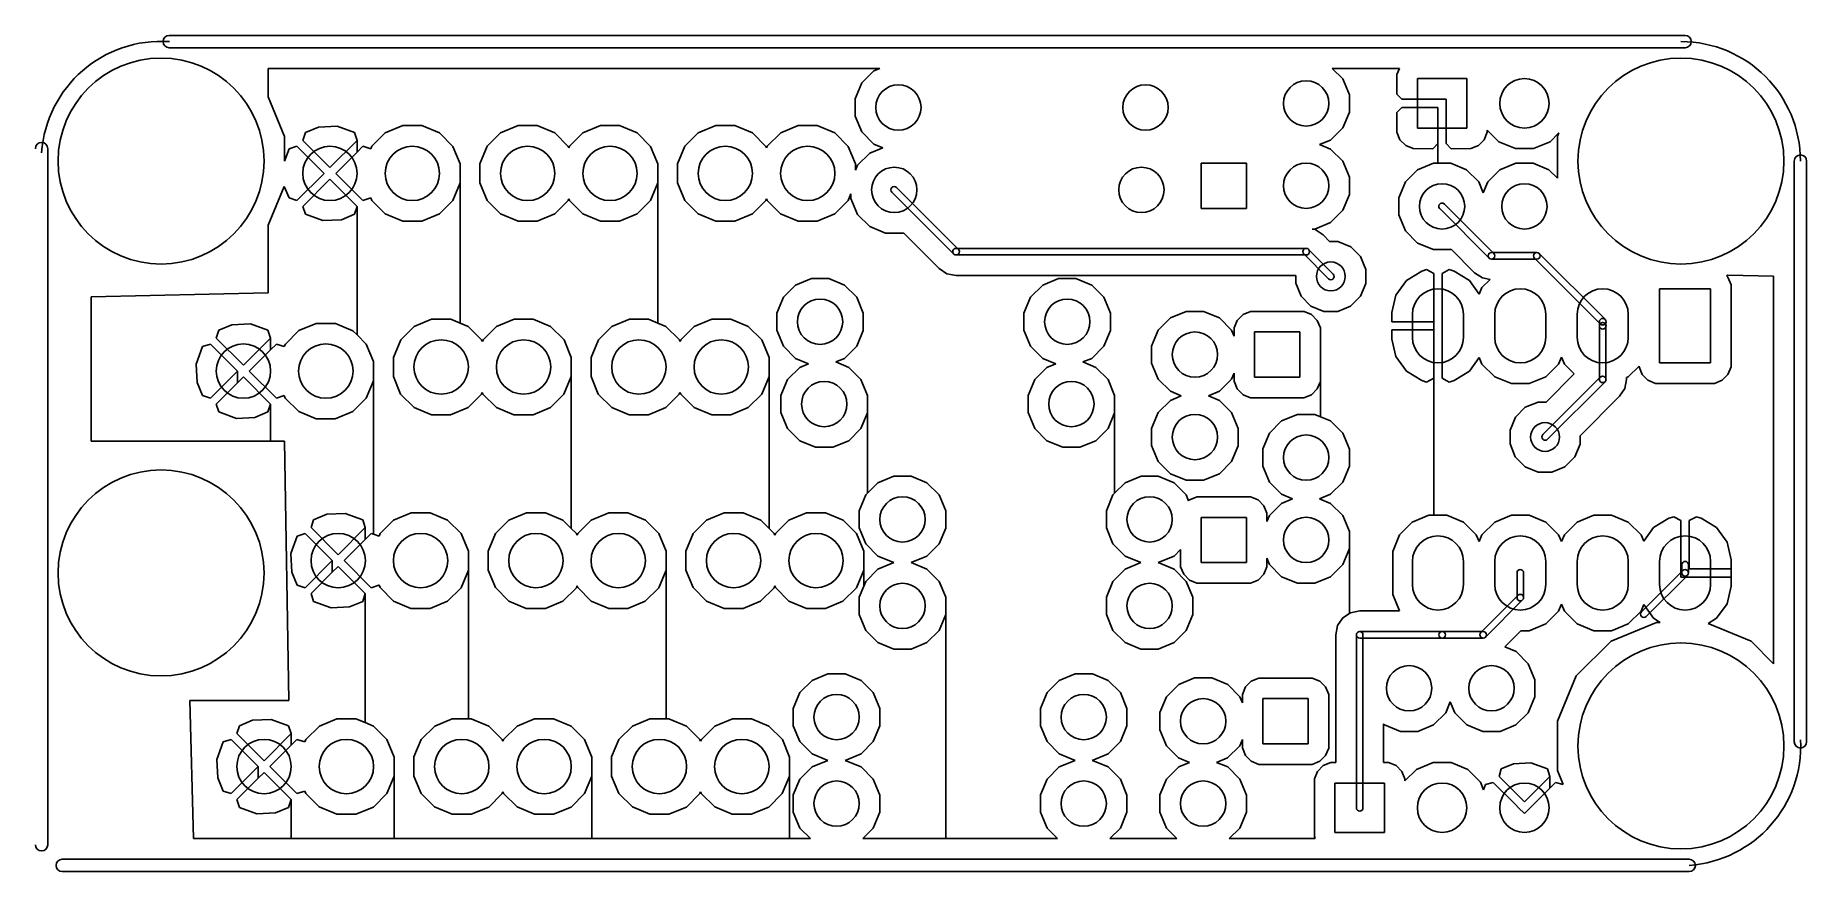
# Model space of a CAD drawing. Header units: millimetres. Extents: x -0.2 to 54.4, y -0.2 to 25.6.
import ezdxf

# ---------------------------------------------------------------- set-up
doc = ezdxf.new("R2010")
doc.units = ezdxf.units.MM
doc.layers.add('BLACK', color=1, linetype='CONTINUOUS')

msp = doc.modelspace()

# ---------------------------------------------------------------- linework, layer by layer
at = {"layer": 'BLACK'}
for p, q in [((3.94, 25.589), (50.676, 25.589)), ((3.94, 25.208), (50.676, 25.208)), ((6.988, 23.699), (6.988, 24.573)), ((6.988, 24.573), (25.847, 24.573)), ((6.988, 23.699), (6.988, 24.573)), ((6.988, 24.573), (25.847, 24.573)), ((25.288, 24.124), (25.085, 23.633)), ((25.288, 24.124), (25.085, 23.633)), ((25.664, 24.497), (25.288, 24.124)), ((25.664, 24.497), (25.288, 24.124)), ((25.847, 24.573), (25.664, 24.497)), ((25.847, 24.573), (25.664, 24.497)), ((40.122, 24.248), (39.797, 24.573)), ((39.797, 24.573), (41.867, 24.573)), ((40.122, 24.248), (39.797, 24.573)), ((39.797, 24.573), (41.867, 24.573)), ((40.325, 23.758), (40.122, 24.248)), ((40.325, 23.758), (40.122, 24.248)), ((41.788, 24.131), (41.786, 23.778)), ((41.788, 24.131), (41.786, 23.778)), ((41.867, 24.573), (41.788, 24.383)), ((41.867, 24.573), (41.788, 24.383)), ((41.788, 24.383), (41.788, 24.131)), ((41.788, 24.383), (41.788, 24.131)), ((42.421, 24.256), (42.421, 22.732)), ((43.945, 24.256), (42.421, 24.256)), ((43.945, 22.732), (43.945, 24.256)), ((7.496, 22.47), (6.988, 23.699)), ((7.496, 22.47), (6.988, 23.699)), ((25.085, 23.633), (25.085, 23.103)), ((25.085, 23.633), (25.085, 23.103)), ((40.325, 23.227), (40.325, 23.758)), ((40.325, 23.227), (40.325, 23.758)), ((41.786, 23.778), (41.943, 23.621)), ((41.786, 23.778), (41.943, 23.621)), ((41.943, 23.621), (42.929, 23.621)), ((41.943, 23.621), (42.929, 23.621)), ((42.929, 23.621), (43.056, 23.621)), ((42.929, 23.621), (43.056, 23.621)), ((43.056, 23.621), (43.31, 23.621)), ((43.056, 23.621), (43.31, 23.621)), ((43.31, 23.621), (43.31, 23.367)), ((43.31, 23.621), (43.31, 23.367)), ((25.085, 23.103), (25.288, 22.612)), ((25.085, 23.103), (25.288, 22.612)), ((40.122, 22.737), (40.325, 23.227)), ((40.122, 22.737), (40.325, 23.227)), ((41.943, 23.367), (41.786, 23.209)), ((41.943, 23.367), (41.786, 23.209)), ((41.786, 23.209), (41.788, 22.856)), ((41.786, 23.209), (41.788, 22.856)), ((43.056, 23.367), (41.943, 23.367)), ((43.056, 23.367), (41.943, 23.367)), ((43.056, 22.254), (43.056, 23.367)), ((43.056, 22.254), (43.056, 23.367)), ((43.31, 23.367), (43.31, 23.24)), ((43.31, 23.367), (43.31, 23.24)), ((43.31, 23.24), (43.31, 22.254)), ((43.31, 23.24), (43.31, 22.254)), ((7.493, 21.711), (7.496, 22.47)), ((7.493, 21.711), (7.496, 22.47)), ((8.136, 22.595), (8.057, 22.351)), ((8.136, 22.595), (8.057, 22.351)), ((8.54, 22.762), (8.136, 22.595)), ((8.54, 22.762), (8.136, 22.595)), ((9.111, 22.79), (8.54, 22.762)), ((9.111, 22.79), (8.54, 22.762)), ((9.649, 22.595), (9.111, 22.79)), ((9.649, 22.595), (9.111, 22.79)), ((9.728, 22.351), (9.649, 22.595)), ((9.728, 22.351), (9.649, 22.595)), ((10.599, 22.584), (10.185, 22.17)), ((10.599, 22.584), (10.185, 22.17)), ((11.14, 22.808), (10.599, 22.584)), ((11.14, 22.808), (10.599, 22.584)), ((11.727, 22.808), (11.14, 22.808)), ((11.727, 22.808), (11.14, 22.808)), ((12.268, 22.582), (11.727, 22.808)), ((12.268, 22.582), (11.727, 22.808)), ((12.682, 22.168), (12.268, 22.582)), ((12.682, 22.168), (12.268, 22.582)), ((14.155, 22.584), (13.741, 22.17)), ((14.155, 22.584), (13.741, 22.17)), ((14.696, 22.808), (14.155, 22.584)), ((14.696, 22.808), (14.155, 22.584)), ((15.283, 22.808), (14.696, 22.808)), ((15.283, 22.808), (14.696, 22.808)), ((15.824, 22.582), (15.283, 22.808)), ((15.824, 22.582), (15.283, 22.808)), ((16.238, 22.168), (15.824, 22.582)), ((16.238, 22.168), (15.824, 22.582)), ((16.695, 22.584), (16.281, 22.17)), ((16.695, 22.584), (16.281, 22.17)), ((17.236, 22.808), (16.695, 22.584)), ((17.236, 22.808), (16.695, 22.584)), ((17.823, 22.808), (17.236, 22.808)), ((17.823, 22.808), (17.236, 22.808)), ((18.364, 22.582), (17.823, 22.808)), ((18.364, 22.582), (17.823, 22.808)), ((18.778, 22.168), (18.364, 22.582)), ((18.778, 22.168), (18.364, 22.582)), ((20.251, 22.584), (19.837, 22.17)), ((20.251, 22.584), (19.837, 22.17)), ((20.792, 22.808), (20.251, 22.584)), ((20.792, 22.808), (20.251, 22.584)), ((21.379, 22.808), (20.792, 22.808)), ((21.379, 22.808), (20.792, 22.808)), ((21.92, 22.582), (21.379, 22.808)), ((21.92, 22.582), (21.379, 22.808)), ((22.334, 22.168), (21.92, 22.582)), ((22.334, 22.168), (21.92, 22.582)), ((22.791, 22.584), (22.377, 22.17)), ((22.791, 22.584), (22.377, 22.17)), ((23.332, 22.808), (22.791, 22.584)), ((23.332, 22.808), (22.791, 22.584)), ((23.919, 22.808), (23.332, 22.808)), ((23.919, 22.808), (23.332, 22.808)), ((24.46, 22.582), (23.919, 22.808)), ((24.46, 22.582), (23.919, 22.808)), ((24.874, 22.168), (24.46, 22.582)), ((24.874, 22.168), (24.46, 22.582)), ((25.288, 22.612), (25.662, 22.236)), ((25.288, 22.612), (25.662, 22.236)), ((39.746, 22.363), (40.122, 22.737)), ((39.746, 22.363), (40.122, 22.737)), ((41.788, 22.856), (41.788, 22.605)), ((41.788, 22.856), (41.788, 22.605)), ((41.788, 22.605), (41.885, 22.374)), ((41.788, 22.605), (41.885, 22.374)), ((42.421, 22.732), (43.945, 22.732)), ((44.481, 22.374), (44.577, 22.605)), ((44.481, 22.374), (44.577, 22.605)), ((44.577, 22.605), (44.577, 22.668)), ((44.577, 22.668), (44.933, 22.313)), ((44.577, 22.605), (44.577, 22.668)), ((44.577, 22.668), (44.933, 22.313)), ((46.513, 22.313), (46.784, 22.587)), ((46.513, 22.313), (46.784, 22.587)), ((46.741, 22.478), (46.739, 21.19)), ((46.741, 22.478), (46.739, 21.19)), ((46.784, 22.587), (46.741, 22.478)), ((46.784, 22.587), (46.741, 22.478)), ((0.193, 0.634), (0.193, 22.097)), ((7.633, 22.092), (7.493, 21.711)), ((7.633, 22.092), (7.493, 21.711)), ((7.877, 22.17), (7.633, 22.092)), ((7.877, 22.17), (7.633, 22.092)), ((8.712, 21.335), (7.877, 22.17)), ((8.712, 21.335), (7.877, 22.17)), ((8.057, 22.351), (8.893, 21.515)), ((8.057, 22.351), (8.893, 21.515)), ((8.893, 21.515), (9.728, 22.351)), ((8.893, 21.515), (9.728, 22.351)), ((9.728, 21.99), (9.073, 21.335)), ((9.728, 21.99), (9.073, 21.335)), ((9.728, 21.99), (9.728, 22.351)), ((9.728, 22.351), (9.728, 21.99)), ((9.728, 21.99), (9.728, 22.351)), ((9.728, 22.351), (9.728, 21.99)), ((9.909, 22.17), (9.728, 21.99)), ((9.909, 22.17), (9.728, 21.99)), ((10.152, 22.092), (9.909, 22.17)), ((10.152, 22.092), (9.909, 22.17)), ((10.185, 22.17), (10.152, 22.092)), ((10.185, 22.17), (10.152, 22.092)), ((12.906, 21.627), (12.682, 22.168)), ((12.906, 21.627), (12.682, 22.168)), ((13.741, 22.17), (13.515, 21.629)), ((13.741, 22.17), (13.515, 21.629)), ((16.259, 22.12), (16.238, 22.168)), ((16.259, 22.12), (16.238, 22.168)), ((16.281, 22.17), (16.259, 22.12)), ((16.281, 22.17), (16.259, 22.12)), ((19.002, 21.627), (18.778, 22.168)), ((19.002, 21.627), (18.778, 22.168)), ((19.837, 22.17), (19.611, 21.629)), ((19.837, 22.17), (19.611, 21.629)), ((22.355, 22.12), (22.334, 22.168)), ((22.355, 22.12), (22.334, 22.168)), ((22.377, 22.17), (22.355, 22.12)), ((22.377, 22.17), (22.355, 22.12)), ((25.098, 21.627), (24.874, 22.168)), ((25.098, 21.627), (24.874, 22.168)), ((25.537, 21.957), (25.161, 21.584)), ((25.537, 21.957), (25.161, 21.584)), ((25.936, 22.125), (25.537, 21.957)), ((25.936, 22.125), (25.537, 21.957)), ((25.662, 22.236), (25.936, 22.125)), ((25.662, 22.236), (25.936, 22.125)), ((39.408, 22.226), (39.746, 22.363)), ((39.408, 22.226), (39.746, 22.363)), ((39.748, 22.084), (39.408, 22.226)), ((39.748, 22.084), (39.408, 22.226)), ((40.122, 21.708), (39.748, 22.084)), ((40.122, 21.708), (39.748, 22.084)), ((41.885, 22.374), (42.062, 22.196)), ((41.885, 22.374), (42.062, 22.196)), ((42.062, 22.196), (42.296, 22.099)), ((42.062, 22.196), (42.296, 22.099)), ((42.296, 22.099), (42.898, 22.097)), ((42.296, 22.099), (42.898, 22.097)), ((42.898, 22.097), (43.056, 22.254)), ((42.898, 22.097), (43.056, 22.254)), ((43.056, 21.652), (43.056, 22.254)), ((43.056, 22.254), (43.056, 21.652)), ((43.056, 21.652), (43.056, 22.254)), ((43.056, 22.254), (43.056, 21.652)), ((43.31, 22.254), (43.467, 22.097)), ((43.31, 22.254), (43.467, 22.097)), ((43.467, 22.097), (44.069, 22.099)), ((43.467, 22.097), (44.069, 22.099)), ((44.069, 22.099), (44.303, 22.196)), ((44.069, 22.099), (44.303, 22.196)), ((44.303, 22.196), (44.481, 22.374)), ((44.303, 22.196), (44.481, 22.374)), ((44.933, 22.313), (45.446, 22.099)), ((44.933, 22.313), (45.446, 22.099)), ((45.446, 22.099), (45.999, 22.099)), ((45.446, 22.099), (45.999, 22.099)), ((45.999, 22.099), (46.513, 22.313)), ((45.999, 22.099), (46.513, 22.313)), ((7.877, 20.499), (8.712, 21.335)), ((7.877, 20.499), (8.712, 21.335)), ((9.073, 21.335), (9.909, 20.499)), ((9.073, 21.335), (9.909, 20.499)), ((12.906, 21.04), (12.906, 21.627)), ((12.906, 21.04), (12.906, 21.627)), ((13.515, 21.629), (13.515, 21.043)), ((13.515, 21.629), (13.515, 21.043)), ((19.002, 21.04), (19.002, 21.627)), ((19.002, 21.04), (19.002, 21.627)), ((19.611, 21.629), (19.611, 21.043)), ((19.611, 21.629), (19.611, 21.043)), ((25.098, 21.431), (25.098, 21.627)), ((25.098, 21.431), (25.098, 21.627)), ((25.161, 21.584), (25.098, 21.431)), ((25.161, 21.584), (25.098, 21.431)), ((37.15, 21.652), (35.753, 21.652)), ((35.753, 21.652), (35.753, 20.255)), ((37.15, 20.255), (37.15, 21.652)), ((40.325, 21.218), (40.122, 21.708)), ((40.325, 21.218), (40.122, 21.708)), ((42.428, 21.449), (42.052, 21.076)), ((42.428, 21.449), (42.052, 21.076)), ((42.918, 21.652), (42.428, 21.449)), ((42.918, 21.652), (42.428, 21.449)), ((43.056, 21.652), (42.918, 21.652)), ((43.056, 21.652), (42.918, 21.652)), ((43.449, 21.652), (43.056, 21.652)), ((43.449, 21.652), (43.056, 21.652)), ((43.939, 21.449), (43.449, 21.652)), ((43.939, 21.449), (43.449, 21.652)), ((44.313, 21.073), (43.939, 21.449)), ((44.313, 21.073), (43.939, 21.449)), ((44.968, 21.449), (44.592, 21.076)), ((44.968, 21.449), (44.592, 21.076)), ((45.458, 21.652), (44.968, 21.449)), ((45.458, 21.652), (44.968, 21.449)), ((45.989, 21.652), (45.458, 21.652)), ((45.989, 21.652), (45.458, 21.652)), ((46.479, 21.449), (45.989, 21.652)), ((46.479, 21.449), (45.989, 21.652)), ((46.739, 21.19), (46.479, 21.449)), ((46.739, 21.19), (46.479, 21.449)), ((54.041, 3.809), (54.041, 21.716)), ((54.422, 3.809), (54.422, 21.716)), ((6.988, 19.735), (7.483, 20.936)), ((6.988, 19.735), (7.483, 20.936)), ((7.483, 20.936), (7.633, 20.578)), ((7.483, 20.936), (7.633, 20.578)), ((8.893, 21.154), (8.057, 20.319)), ((8.893, 21.154), (8.057, 20.319)), ((9.728, 20.319), (8.893, 21.154)), ((9.728, 20.319), (8.893, 21.154)), ((12.68, 20.499), (12.906, 21.04)), ((12.68, 20.499), (12.906, 21.04)), ((12.906, 16.72), (12.906, 21.04)), ((12.906, 21.04), (12.906, 16.72)), ((12.906, 16.72), (12.906, 21.04)), ((12.906, 21.04), (12.906, 16.72)), ((13.515, 21.043), (13.739, 20.502)), ((13.515, 21.043), (13.739, 20.502)), ((18.776, 20.499), (19.002, 21.04)), ((18.776, 20.499), (19.002, 21.04)), ((19.002, 16.72), (19.002, 21.04)), ((19.002, 21.04), (19.002, 16.72)), ((19.002, 16.72), (19.002, 21.04)), ((19.002, 21.04), (19.002, 16.72)), ((19.611, 21.043), (19.835, 20.502)), ((19.611, 21.043), (19.835, 20.502)), ((28.123, 18.851), (26.22, 20.753)), ((28.268, 18.995), (26.365, 20.898)), ((40.325, 20.687), (40.325, 21.218)), ((40.325, 20.687), (40.325, 21.218)), ((42.052, 21.076), (41.849, 20.585)), ((42.052, 21.076), (41.849, 20.585)), ((44.45, 20.738), (44.313, 21.073)), ((44.45, 20.738), (44.313, 21.073)), ((44.592, 21.076), (44.45, 20.738)), ((44.592, 21.076), (44.45, 20.738)), ((7.633, 20.578), (7.877, 20.499)), ((7.633, 20.578), (7.877, 20.499)), ((8.057, 20.319), (8.136, 20.075)), ((8.057, 20.319), (8.136, 20.075)), ((9.649, 20.075), (9.728, 20.319)), ((9.649, 20.075), (9.728, 20.319)), ((9.728, 16.359), (9.728, 20.319)), ((9.728, 20.319), (9.728, 16.359)), ((9.728, 16.359), (9.728, 20.319)), ((9.728, 20.319), (9.728, 16.359)), ((9.909, 20.499), (10.15, 20.578)), ((9.909, 20.499), (10.15, 20.578)), ((10.15, 20.578), (10.152, 20.578)), ((10.15, 20.578), (10.152, 20.578)), ((10.152, 20.578), (10.183, 20.502)), ((10.152, 20.578), (10.183, 20.502)), ((10.183, 20.502), (10.597, 20.088)), ((10.183, 20.502), (10.597, 20.088)), ((12.266, 20.085), (12.68, 20.499)), ((12.266, 20.085), (12.68, 20.499)), ((13.739, 20.502), (14.153, 20.088)), ((13.739, 20.502), (14.153, 20.088)), ((15.822, 20.085), (16.236, 20.499)), ((15.822, 20.085), (16.236, 20.499)), ((16.236, 20.499), (16.256, 20.552)), ((16.236, 20.499), (16.256, 20.552)), ((16.256, 20.552), (16.279, 20.502)), ((16.256, 20.552), (16.279, 20.502)), ((16.279, 20.502), (16.693, 20.088)), ((16.279, 20.502), (16.693, 20.088)), ((18.362, 20.085), (18.776, 20.499)), ((18.362, 20.085), (18.776, 20.499)), ((19.835, 20.502), (20.249, 20.088)), ((19.835, 20.502), (20.249, 20.088)), ((21.918, 20.085), (22.332, 20.499)), ((21.918, 20.085), (22.332, 20.499)), ((22.332, 20.499), (22.352, 20.552)), ((22.332, 20.499), (22.352, 20.552)), ((22.352, 20.552), (22.375, 20.502)), ((22.352, 20.552), (22.375, 20.502)), ((22.375, 20.502), (22.789, 20.088)), ((22.375, 20.502), (22.789, 20.088)), ((24.458, 20.085), (24.872, 20.499)), ((24.458, 20.085), (24.872, 20.499)), ((24.872, 20.499), (24.958, 20.707)), ((24.872, 20.499), (24.958, 20.707)), ((24.958, 20.707), (24.958, 20.563)), ((24.958, 20.707), (24.958, 20.563)), ((24.958, 20.563), (25.161, 20.072)), ((24.958, 20.563), (25.161, 20.072)), ((35.753, 20.255), (37.15, 20.255)), ((40.122, 20.197), (40.325, 20.687)), ((40.122, 20.197), (40.325, 20.687)), ((41.849, 20.585), (41.849, 20.055)), ((41.849, 20.585), (41.849, 20.055)), ((44.635, 18.724), (43.111, 20.248)), ((44.778, 18.866), (43.254, 20.39)), ((6.988, 17.654), (6.988, 19.735)), ((6.988, 17.654), (6.988, 19.735)), ((8.136, 20.075), (8.674, 19.879)), ((8.136, 20.075), (8.674, 19.879)), ((8.674, 19.879), (9.246, 19.907)), ((8.674, 19.879), (9.246, 19.907)), ((9.246, 19.907), (9.649, 20.075)), ((9.246, 19.907), (9.649, 20.075)), ((10.597, 20.088), (11.138, 19.862)), ((10.597, 20.088), (11.138, 19.862)), ((11.138, 19.862), (11.725, 19.862)), ((11.138, 19.862), (11.725, 19.862)), ((11.725, 19.862), (12.266, 20.085)), ((11.725, 19.862), (12.266, 20.085)), ((14.153, 20.088), (14.694, 19.862)), ((14.153, 20.088), (14.694, 19.862)), ((14.694, 19.862), (15.281, 19.862)), ((14.694, 19.862), (15.281, 19.862)), ((15.281, 19.862), (15.822, 20.085)), ((15.281, 19.862), (15.822, 20.085)), ((16.693, 20.088), (17.234, 19.862)), ((16.693, 20.088), (17.234, 19.862)), ((17.234, 19.862), (17.821, 19.862)), ((17.234, 19.862), (17.821, 19.862)), ((17.821, 19.862), (18.362, 20.085)), ((17.821, 19.862), (18.362, 20.085)), ((20.249, 20.088), (20.79, 19.862)), ((20.249, 20.088), (20.79, 19.862)), ((20.79, 19.862), (21.377, 19.862)), ((20.79, 19.862), (21.377, 19.862)), ((21.377, 19.862), (21.918, 20.085)), ((21.377, 19.862), (21.918, 20.085)), ((22.789, 20.088), (23.33, 19.862)), ((22.789, 20.088), (23.33, 19.862)), ((23.33, 19.862), (23.917, 19.862)), ((23.33, 19.862), (23.917, 19.862)), ((23.917, 19.862), (24.458, 20.085)), ((23.917, 19.862), (24.458, 20.085)), ((25.161, 20.072), (25.535, 19.696)), ((25.161, 20.072), (25.535, 19.696)), ((25.535, 19.696), (26.025, 19.493)), ((25.535, 19.696), (26.025, 19.493)), ((39.256, 19.62), (39.746, 19.823)), ((39.256, 19.62), (39.746, 19.823)), ((39.746, 19.823), (40.122, 20.197)), ((39.746, 19.823), (40.122, 20.197)), ((41.849, 20.055), (42.052, 19.564)), ((41.849, 20.055), (42.052, 19.564)), ((26.025, 19.493), (26.556, 19.493)), ((26.025, 19.493), (26.556, 19.493)), ((26.556, 19.493), (26.574, 19.503)), ((26.556, 19.493), (26.574, 19.503)), ((26.574, 19.503), (27.673, 18.401)), ((26.574, 19.503), (27.673, 18.401)), ((39.274, 19.602), (39.182, 19.62)), ((39.182, 19.62), (39.256, 19.62)), ((39.274, 19.602), (39.182, 19.62)), ((39.182, 19.62), (39.256, 19.62)), ((39.512, 19.442), (39.274, 19.602)), ((39.512, 19.442), (39.274, 19.602)), ((39.715, 19.239), (39.512, 19.442)), ((39.715, 19.239), (39.512, 19.442)), ((39.969, 19.239), (39.715, 19.239)), ((39.969, 19.239), (39.715, 19.239)), ((40.366, 19.074), (39.969, 19.239)), ((40.366, 19.074), (39.969, 19.239)), ((42.052, 19.564), (42.426, 19.188)), ((42.052, 19.564), (42.426, 19.188)), ((42.426, 19.188), (42.916, 18.985)), ((42.426, 19.188), (42.916, 18.985)), ((28.197, 19.023), (38.992, 19.023)), ((28.197, 18.82), (38.992, 18.82)), ((39.682, 18.089), (38.92, 18.851)), ((39.825, 18.231), (39.063, 18.993)), ((40.671, 18.769), (40.366, 19.074)), ((40.671, 18.769), (40.366, 19.074)), ((40.833, 18.373), (40.671, 18.769)), ((40.833, 18.373), (40.671, 18.769)), ((42.916, 18.985), (43.447, 18.985)), ((42.916, 18.985), (43.447, 18.985)), ((43.447, 18.985), (43.465, 18.995)), ((43.447, 18.985), (43.465, 18.995)), ((43.465, 18.995), (44.186, 18.274)), ((43.465, 18.995), (44.186, 18.274)), ((44.707, 18.896), (46.104, 18.896)), ((44.707, 18.693), (46.104, 18.693)), ((48.062, 16.692), (46.032, 18.721)), ((48.207, 16.836), (46.177, 18.866)), ((23.741, 18.096), (23.251, 17.893)), ((23.741, 18.096), (23.251, 17.893)), ((24.272, 18.096), (23.741, 18.096)), ((24.272, 18.096), (23.741, 18.096)), ((24.762, 17.893), (24.272, 18.096)), ((24.762, 17.893), (24.272, 18.096)), ((27.673, 18.401), (27.676, 18.401)), ((27.673, 18.401), (27.676, 18.401)), ((27.676, 18.401), (27.915, 18.241)), ((27.676, 18.401), (27.915, 18.241)), ((27.915, 18.241), (28.197, 18.185)), ((27.915, 18.241), (28.197, 18.185)), ((28.197, 18.185), (38.674, 18.185)), ((28.197, 18.185), (38.674, 18.185)), ((31.361, 18.096), (30.871, 17.893)), ((31.361, 18.096), (30.871, 17.893)), ((31.892, 18.096), (31.361, 18.096)), ((31.892, 18.096), (31.361, 18.096)), ((32.382, 17.893), (31.892, 18.096)), ((32.382, 17.893), (31.892, 18.096)), ((38.674, 18.185), (38.674, 17.946)), ((38.674, 18.185), (38.674, 17.946)), ((40.833, 17.944), (40.833, 18.373)), ((40.833, 17.944), (40.833, 18.373)), ((42.085, 18.033), (41.76, 17.583)), ((42.085, 18.033), (41.76, 17.583)), ((42.558, 18.325), (42.085, 18.033)), ((42.558, 18.325), (42.085, 18.033)), ((42.708, 18.368), (42.558, 18.325)), ((42.708, 18.368), (42.558, 18.325)), ((42.929, 18.249), (42.708, 18.368)), ((42.929, 18.249), (42.708, 18.368)), ((42.929, 16.763), (42.929, 18.249)), ((42.929, 16.763), (42.929, 18.249)), ((43.404, 18.368), (43.183, 18.249)), ((43.404, 18.368), (43.183, 18.249)), ((43.183, 18.249), (43.183, 16.89)), ((43.183, 18.249), (43.183, 16.89)), ((43.553, 18.325), (43.404, 18.368)), ((43.553, 18.325), (43.404, 18.368)), ((44.026, 18.033), (43.553, 18.325)), ((44.026, 18.033), (43.553, 18.325)), ((44.328, 17.614), (44.026, 18.033)), ((44.328, 17.614), (44.026, 18.033)), ((44.186, 18.274), (44.425, 18.114)), ((44.186, 18.274), (44.425, 18.114)), ((44.666, 18.068), (44.414, 17.814)), ((44.666, 18.068), (44.414, 17.814)), ((44.425, 18.114), (44.666, 18.068)), ((44.425, 18.114), (44.666, 18.068)), ((51.958, 18.178), (51.994, 18.193)), ((51.958, 18.178), (51.994, 18.193)), ((51.999, 18.137), (51.958, 18.178)), ((51.999, 18.137), (51.958, 18.178)), ((51.994, 18.193), (53.406, 18.165)), ((51.994, 18.193), (53.406, 18.165)), ((52.095, 17.903), (51.999, 18.137)), ((52.095, 17.903), (51.999, 18.137)), ((53.406, 18.165), (53.406, 6.212)), ((53.406, 18.165), (53.406, 6.212)), ((1.527, 17.527), (6.988, 17.654)), ((1.527, 17.527), (6.988, 17.654)), ((1.527, 13.08), (1.527, 17.527)), ((1.527, 13.08), (1.527, 17.527)), ((22.875, 17.52), (22.672, 17.029)), ((22.875, 17.52), (22.672, 17.029)), ((23.251, 17.893), (22.875, 17.52)), ((23.251, 17.893), (22.875, 17.52)), ((25.136, 17.517), (24.762, 17.893)), ((25.136, 17.517), (24.762, 17.893)), ((25.339, 17.027), (25.136, 17.517)), ((25.339, 17.027), (25.136, 17.517)), ((30.495, 17.52), (30.292, 17.029)), ((30.495, 17.52), (30.292, 17.029)), ((30.871, 17.893), (30.495, 17.52)), ((30.871, 17.893), (30.495, 17.52)), ((32.756, 17.517), (32.382, 17.893)), ((32.756, 17.517), (32.382, 17.893)), ((32.959, 17.027), (32.756, 17.517)), ((32.959, 17.027), (32.756, 17.517)), ((38.674, 17.946), (38.837, 17.55)), ((38.674, 17.946), (38.837, 17.55)), ((38.837, 17.55), (39.141, 17.245)), ((38.837, 17.55), (39.141, 17.245)), ((40.363, 17.243), (40.668, 17.548)), ((40.363, 17.243), (40.668, 17.548)), ((40.668, 17.548), (40.833, 17.944)), ((40.668, 17.548), (40.833, 17.944)), ((41.76, 17.583), (41.633, 17.042)), ((41.76, 17.583), (41.633, 17.042)), ((44.414, 17.814), (44.328, 17.614)), ((44.414, 17.814), (44.328, 17.614)), ((51.463, 17.779), (49.888, 17.779)), ((49.888, 17.779), (49.888, 15.493)), ((51.463, 15.493), (51.463, 17.779)), ((52.095, 15.617), (52.095, 17.903)), ((52.095, 15.617), (52.095, 17.903)), ((22.672, 17.029), (22.672, 16.499)), ((22.672, 17.029), (22.672, 16.499)), ((25.339, 16.496), (25.339, 17.027)), ((25.339, 16.496), (25.339, 17.027)), ((30.292, 17.029), (30.292, 16.499)), ((30.292, 17.029), (30.292, 16.499)), ((32.959, 16.496), (32.959, 17.027)), ((32.959, 16.496), (32.959, 17.027)), ((35.298, 17.08), (34.808, 16.877)), ((35.298, 17.08), (34.808, 16.877)), ((35.829, 17.08), (35.298, 17.08)), ((35.829, 17.08), (35.298, 17.08)), ((36.319, 16.877), (35.829, 17.08)), ((36.319, 16.877), (35.829, 17.08)), ((37.046, 16.981), (36.868, 16.803)), ((37.046, 16.981), (36.868, 16.803)), ((37.28, 17.078), (37.046, 16.981)), ((37.28, 17.078), (37.046, 16.981)), ((38.677, 17.078), (37.28, 17.078)), ((38.677, 17.078), (37.28, 17.078)), ((38.928, 17.078), (38.677, 17.078)), ((38.928, 17.078), (38.677, 17.078)), ((39.159, 16.981), (38.928, 17.078)), ((39.159, 16.981), (38.928, 17.078)), ((39.141, 17.245), (39.538, 17.08)), ((39.141, 17.245), (39.538, 17.08)), ((39.337, 16.803), (39.159, 16.981)), ((39.337, 16.803), (39.159, 16.981)), ((39.538, 17.08), (39.967, 17.08)), ((39.538, 17.08), (39.967, 17.08)), ((39.967, 17.08), (40.363, 17.243)), ((39.967, 17.08), (40.363, 17.243)), ((41.633, 17.042), (41.633, 16.763)), ((41.633, 17.042), (41.633, 16.763)), ((42.268, 16.28), (42.268, 16.991)), ((43.843, 16.28), (43.843, 16.991)), ((44.808, 16.28), (44.808, 16.991)), ((46.383, 16.28), (46.383, 16.991)), ((47.348, 16.28), (47.348, 16.991)), ((48.923, 16.28), (48.923, 16.991)), ((5.469, 16.499), (5.39, 16.255)), ((5.469, 16.499), (5.39, 16.255)), ((5.873, 16.666), (5.469, 16.499)), ((5.873, 16.666), (5.469, 16.499)), ((6.444, 16.694), (5.873, 16.666)), ((6.444, 16.694), (5.873, 16.666)), ((6.982, 16.499), (6.444, 16.694)), ((6.982, 16.499), (6.444, 16.694)), ((7.061, 16.255), (6.982, 16.499)), ((7.061, 16.255), (6.982, 16.499)), ((7.932, 16.488), (7.518, 16.074)), ((7.932, 16.488), (7.518, 16.074)), ((8.473, 16.712), (7.932, 16.488)), ((8.473, 16.712), (7.932, 16.488)), ((9.06, 16.712), (8.473, 16.712)), ((9.06, 16.712), (8.473, 16.712)), ((9.601, 16.486), (9.06, 16.712)), ((9.601, 16.486), (9.06, 16.712)), ((9.728, 16.359), (9.601, 16.486)), ((9.728, 16.359), (9.601, 16.486)), ((11.488, 16.615), (11.074, 16.201)), ((11.488, 16.615), (11.074, 16.201)), ((12.029, 16.839), (11.488, 16.615)), ((12.029, 16.839), (11.488, 16.615)), ((12.616, 16.839), (12.029, 16.839)), ((12.616, 16.839), (12.029, 16.839)), ((12.906, 16.72), (12.616, 16.839)), ((12.906, 16.72), (12.616, 16.839)), ((13.157, 16.613), (12.906, 16.72)), ((13.157, 16.613), (12.906, 16.72)), ((13.571, 16.199), (13.157, 16.613)), ((13.571, 16.199), (13.157, 16.613)), ((14.028, 16.615), (13.614, 16.201)), ((14.028, 16.615), (13.614, 16.201)), ((14.569, 16.839), (14.028, 16.615)), ((14.569, 16.839), (14.028, 16.615)), ((15.156, 16.839), (14.569, 16.839)), ((15.156, 16.839), (14.569, 16.839)), ((15.697, 16.613), (15.156, 16.839)), ((15.697, 16.613), (15.156, 16.839)), ((16.111, 16.199), (15.697, 16.613)), ((16.111, 16.199), (15.697, 16.613)), ((17.584, 16.615), (17.17, 16.201)), ((17.584, 16.615), (17.17, 16.201)), ((18.125, 16.839), (17.584, 16.615)), ((18.125, 16.839), (17.584, 16.615)), ((18.712, 16.839), (18.125, 16.839)), ((18.712, 16.839), (18.125, 16.839)), ((19.002, 16.72), (18.712, 16.839)), ((19.002, 16.72), (18.712, 16.839)), ((19.253, 16.613), (19.002, 16.72)), ((19.253, 16.613), (19.002, 16.72)), ((19.667, 16.199), (19.253, 16.613)), ((19.667, 16.199), (19.253, 16.613)), ((20.124, 16.615), (19.71, 16.201)), ((20.124, 16.615), (19.71, 16.201)), ((20.665, 16.839), (20.124, 16.615)), ((20.665, 16.839), (20.124, 16.615)), ((21.252, 16.839), (20.665, 16.839)), ((21.252, 16.839), (20.665, 16.839)), ((21.793, 16.613), (21.252, 16.839)), ((21.793, 16.613), (21.252, 16.839)), ((22.207, 16.199), (21.793, 16.613)), ((22.207, 16.199), (21.793, 16.613)), ((22.672, 16.499), (22.875, 16.008)), ((22.672, 16.499), (22.875, 16.008)), ((25.136, 16.006), (25.339, 16.496)), ((25.136, 16.006), (25.339, 16.496)), ((30.292, 16.499), (30.495, 16.008)), ((30.292, 16.499), (30.495, 16.008)), ((32.756, 16.006), (32.959, 16.496)), ((32.756, 16.006), (32.959, 16.496)), ((34.432, 16.504), (34.229, 16.013)), ((34.432, 16.504), (34.229, 16.013)), ((34.808, 16.877), (34.432, 16.504)), ((34.808, 16.877), (34.432, 16.504)), ((36.693, 16.501), (36.319, 16.877)), ((36.693, 16.501), (36.319, 16.877)), ((36.772, 16.313), (36.693, 16.501)), ((36.772, 16.313), (36.693, 16.501)), ((36.868, 16.803), (36.772, 16.572)), ((36.868, 16.803), (36.772, 16.572)), ((36.772, 16.572), (36.772, 16.321)), ((36.772, 16.572), (36.772, 16.321)), ((37.404, 16.445), (37.404, 15.048)), ((38.801, 16.445), (37.404, 16.445)), ((38.801, 15.048), (38.801, 16.445)), ((39.434, 16.57), (39.337, 16.803)), ((39.434, 16.57), (39.337, 16.803)), ((39.434, 15.173), (39.434, 16.57)), ((39.434, 15.173), (39.434, 16.57)), ((41.633, 16.763), (42.929, 16.763)), ((41.633, 16.763), (42.929, 16.763)), ((42.929, 16.509), (41.633, 16.509)), ((41.633, 16.509), (41.633, 16.229)), ((42.929, 16.509), (41.633, 16.509)), ((41.633, 16.509), (41.633, 16.229)), ((42.929, 16.509), (42.929, 16.763)), ((42.929, 16.763), (42.929, 16.509)), ((42.929, 16.509), (42.929, 16.763)), ((42.929, 16.763), (42.929, 16.509)), ((42.929, 15.023), (42.929, 16.509)), ((42.929, 15.023), (42.929, 16.509)), ((43.183, 16.89), (43.183, 16.763)), ((43.183, 16.89), (43.183, 16.763)), ((43.183, 16.763), (43.183, 16.509)), ((43.183, 16.763), (43.183, 16.509)), ((43.183, 16.509), (43.183, 16.382)), ((43.183, 16.509), (43.183, 16.382)), ((48.034, 16.636), (48.034, 16.763)), ((48.034, 14.985), (48.034, 16.636)), ((48.237, 16.636), (48.237, 16.763)), ((48.237, 14.985), (48.237, 16.636)), ((4.966, 15.996), (4.77, 15.457)), ((4.966, 15.996), (4.77, 15.457)), ((5.21, 16.074), (4.966, 15.996)), ((5.21, 16.074), (4.966, 15.996)), ((6.045, 15.239), (5.21, 16.074)), ((6.045, 15.239), (5.21, 16.074)), ((5.39, 16.255), (6.226, 15.419)), ((5.39, 16.255), (6.226, 15.419)), ((6.226, 15.419), (7.061, 16.255)), ((6.226, 15.419), (7.061, 16.255)), ((7.061, 15.894), (6.406, 15.239)), ((7.061, 15.894), (6.406, 15.239)), ((7.061, 15.894), (7.061, 16.255)), ((7.061, 16.255), (7.061, 15.894)), ((7.061, 15.894), (7.061, 16.255)), ((7.061, 16.255), (7.061, 15.894)), ((7.242, 16.074), (7.061, 15.894)), ((7.242, 16.074), (7.061, 15.894)), ((7.485, 15.996), (7.242, 16.074)), ((7.485, 15.996), (7.242, 16.074)), ((7.518, 16.074), (7.485, 15.996)), ((7.518, 16.074), (7.485, 15.996)), ((10.015, 16.072), (9.728, 16.359)), ((10.015, 16.072), (9.728, 16.359)), ((10.239, 15.531), (10.015, 16.072)), ((10.239, 15.531), (10.015, 16.072)), ((11.074, 16.201), (10.848, 15.66)), ((11.074, 16.201), (10.848, 15.66)), ((13.592, 16.151), (13.571, 16.199)), ((13.592, 16.151), (13.571, 16.199)), ((13.614, 16.201), (13.592, 16.151)), ((13.614, 16.201), (13.592, 16.151)), ((16.335, 15.658), (16.111, 16.199)), ((16.335, 15.658), (16.111, 16.199)), ((17.17, 16.201), (16.944, 15.66)), ((17.17, 16.201), (16.944, 15.66)), ((19.688, 16.151), (19.667, 16.199)), ((19.688, 16.151), (19.667, 16.199)), ((19.71, 16.201), (19.688, 16.151)), ((19.71, 16.201), (19.688, 16.151)), ((22.431, 15.658), (22.207, 16.199)), ((22.431, 15.658), (22.207, 16.199)), ((22.875, 16.008), (23.249, 15.632)), ((22.875, 16.008), (23.249, 15.632)), ((24.76, 15.632), (25.136, 16.006)), ((24.76, 15.632), (25.136, 16.006)), ((30.495, 16.008), (30.869, 15.632)), ((30.495, 16.008), (30.869, 15.632)), ((32.38, 15.632), (32.756, 16.006)), ((32.38, 15.632), (32.756, 16.006)), ((34.229, 16.013), (34.229, 15.483)), ((34.229, 16.013), (34.229, 15.483)), ((36.772, 16.321), (36.772, 16.313)), ((36.772, 16.321), (36.772, 16.313)), ((41.633, 16.229), (41.76, 15.688)), ((41.633, 16.229), (41.76, 15.688)), ((43.183, 16.382), (43.183, 15.023)), ((43.183, 16.382), (43.183, 15.023)), ((4.77, 15.457), (4.798, 14.886)), ((4.77, 15.457), (4.798, 14.886)), ((10.239, 14.944), (10.239, 15.531)), ((10.239, 14.944), (10.239, 15.531)), ((10.848, 15.66), (10.848, 15.074)), ((10.848, 15.66), (10.848, 15.074)), ((16.335, 15.071), (16.335, 15.658)), ((16.335, 15.071), (16.335, 15.658)), ((16.944, 15.66), (16.944, 15.074)), ((16.944, 15.66), (16.944, 15.074)), ((22.431, 15.071), (22.431, 15.658)), ((22.431, 15.071), (22.431, 15.658)), ((23.378, 15.353), (23.002, 14.98)), ((23.378, 15.353), (23.002, 14.98)), ((23.249, 15.632), (23.65, 15.467)), ((23.249, 15.632), (23.65, 15.467)), ((23.65, 15.467), (23.378, 15.353)), ((23.65, 15.467), (23.378, 15.353)), ((24.486, 15.521), (24.76, 15.632)), ((24.486, 15.521), (24.76, 15.632)), ((24.889, 15.353), (24.486, 15.521)), ((24.889, 15.353), (24.486, 15.521)), ((25.263, 14.977), (24.889, 15.353)), ((25.263, 14.977), (24.889, 15.353)), ((30.998, 15.353), (30.622, 14.98)), ((30.998, 15.353), (30.622, 14.98)), ((30.869, 15.632), (31.27, 15.467)), ((30.869, 15.632), (31.27, 15.467)), ((31.27, 15.467), (30.998, 15.353)), ((31.27, 15.467), (30.998, 15.353)), ((32.106, 15.521), (32.38, 15.632)), ((32.106, 15.521), (32.38, 15.632)), ((32.509, 15.353), (32.106, 15.521)), ((32.509, 15.353), (32.106, 15.521)), ((32.883, 14.977), (32.509, 15.353)), ((32.883, 14.977), (32.509, 15.353)), ((34.229, 15.483), (34.432, 14.992)), ((34.229, 15.483), (34.432, 14.992)), ((41.76, 15.688), (42.085, 15.239)), ((41.76, 15.688), (42.085, 15.239)), ((44.026, 15.239), (44.328, 15.66)), ((44.026, 15.239), (44.328, 15.66)), ((44.328, 15.66), (44.414, 15.457)), ((44.328, 15.66), (44.414, 15.457)), ((44.414, 15.457), (44.806, 15.066)), ((44.414, 15.457), (44.806, 15.066)), ((46.386, 15.066), (46.777, 15.457)), ((46.386, 15.066), (46.777, 15.457)), ((46.777, 15.457), (46.866, 15.673)), ((46.777, 15.457), (46.866, 15.673)), ((46.866, 15.673), (46.954, 15.457)), ((46.866, 15.673), (46.954, 15.457)), ((46.954, 15.457), (47.259, 15.152)), ((46.954, 15.457), (47.259, 15.152)), ((48.926, 15.066), (49.256, 15.396)), ((48.926, 15.066), (49.256, 15.396)), ((49.256, 15.396), (49.256, 15.368)), ((49.256, 15.396), (49.256, 15.368)), ((49.256, 15.368), (49.352, 15.135)), ((49.256, 15.368), (49.352, 15.135)), ((49.888, 15.493), (51.463, 15.493)), ((51.999, 15.135), (52.095, 15.366)), ((51.999, 15.135), (52.095, 15.366)), ((52.095, 15.366), (52.095, 15.617)), ((52.095, 15.366), (52.095, 15.617)), ((4.798, 14.886), (4.966, 14.482)), ((4.798, 14.886), (4.966, 14.482)), ((5.21, 14.403), (6.045, 15.239)), ((5.21, 14.403), (6.045, 15.239)), ((6.045, 14.878), (5.39, 14.223)), ((6.045, 14.878), (5.39, 14.223)), ((6.045, 14.878), (6.045, 15.239)), ((6.045, 15.239), (6.045, 14.878)), ((6.045, 14.878), (6.045, 15.239)), ((6.045, 15.239), (6.045, 14.878)), ((6.226, 15.058), (6.045, 14.878)), ((6.226, 15.058), (6.045, 14.878)), ((7.061, 14.223), (6.226, 15.058)), ((7.061, 14.223), (6.226, 15.058)), ((6.406, 15.239), (7.242, 14.403)), ((6.406, 15.239), (7.242, 14.403)), ((10.013, 14.403), (10.239, 14.944)), ((10.013, 14.403), (10.239, 14.944)), ((10.239, 10.21), (10.239, 14.944)), ((10.239, 14.944), (10.239, 10.21)), ((10.239, 10.21), (10.239, 14.944)), ((10.239, 14.944), (10.239, 10.21)), ((10.848, 15.074), (11.072, 14.533)), ((10.848, 15.074), (11.072, 14.533)), ((16.109, 14.53), (16.335, 15.071)), ((16.109, 14.53), (16.335, 15.071)), ((16.335, 10.387), (16.335, 15.071)), ((16.335, 15.071), (16.335, 10.387)), ((16.335, 10.387), (16.335, 15.071)), ((16.335, 15.071), (16.335, 10.387)), ((16.944, 15.074), (17.168, 14.533)), ((16.944, 15.074), (17.168, 14.533)), ((22.205, 14.53), (22.431, 15.071)), ((22.205, 14.53), (22.431, 15.071)), ((22.431, 10.387), (22.431, 15.071)), ((22.431, 15.071), (22.431, 10.387)), ((22.431, 10.387), (22.431, 15.071)), ((22.431, 15.071), (22.431, 10.387)), ((23.002, 14.98), (22.799, 14.489)), ((23.002, 14.98), (22.799, 14.489)), ((25.466, 14.487), (25.263, 14.977)), ((25.466, 14.487), (25.263, 14.977)), ((30.622, 14.98), (30.419, 14.489)), ((30.622, 14.98), (30.419, 14.489)), ((33.086, 14.487), (32.883, 14.977)), ((33.086, 14.487), (32.883, 14.977)), ((34.432, 14.992), (34.806, 14.616)), ((34.432, 14.992), (34.806, 14.616)), ((36.317, 14.616), (36.693, 14.99)), ((36.317, 14.616), (36.693, 14.99)), ((36.693, 14.99), (36.772, 15.18)), ((36.693, 14.99), (36.772, 15.18)), ((36.772, 15.18), (36.772, 14.924)), ((36.772, 15.18), (36.772, 14.924)), ((36.772, 14.924), (36.868, 14.69)), ((36.772, 14.924), (36.868, 14.69)), ((37.404, 15.048), (38.801, 15.048)), ((39.337, 14.69), (39.434, 14.921)), ((39.337, 14.69), (39.434, 14.921)), ((39.434, 14.921), (39.434, 15.173)), ((39.434, 14.921), (39.434, 15.173)), ((39.434, 13.834), (39.434, 14.921)), ((39.434, 14.921), (39.434, 13.834)), ((39.434, 13.834), (39.434, 14.921)), ((39.434, 14.921), (39.434, 13.834)), ((42.085, 15.239), (42.558, 14.947)), ((42.085, 15.239), (42.558, 14.947)), ((42.558, 14.947), (42.708, 14.903)), ((42.558, 14.947), (42.708, 14.903)), ((42.708, 14.903), (42.929, 15.023)), ((42.708, 14.903), (42.929, 15.023)), ((42.929, 10.799), (42.929, 15.023)), ((42.929, 15.023), (42.929, 10.799)), ((42.929, 10.799), (42.929, 15.023)), ((42.929, 15.023), (42.929, 10.799)), ((43.183, 15.023), (43.404, 14.903)), ((43.183, 15.023), (43.404, 14.903)), ((43.404, 14.903), (43.553, 14.947)), ((43.404, 14.903), (43.553, 14.947)), ((43.553, 14.947), (44.026, 15.239)), ((43.553, 14.947), (44.026, 15.239)), ((44.806, 15.066), (45.319, 14.853)), ((44.806, 15.066), (45.319, 14.853)), ((45.319, 14.853), (45.872, 14.853)), ((45.319, 14.853), (45.872, 14.853)), ((45.872, 14.853), (46.386, 15.066)), ((45.872, 14.853), (46.386, 15.066)), ((48.062, 15.056), (46.286, 13.28)), ((47.259, 15.152), (46.396, 14.286)), ((47.259, 15.152), (46.396, 14.286)), ((48.207, 14.911), (46.431, 13.136)), ((48.816, 14.703), (48.87, 14.982)), ((48.816, 14.703), (48.87, 14.982)), ((48.87, 14.982), (48.872, 14.985)), ((48.87, 14.982), (48.872, 14.985)), ((48.872, 15.046), (48.926, 15.066)), ((48.872, 15.046), (48.926, 15.066)), ((48.872, 14.985), (48.872, 15.046)), ((48.872, 14.985), (48.872, 15.046)), ((49.352, 15.135), (49.53, 14.957)), ((49.352, 15.135), (49.53, 14.957)), ((49.53, 14.957), (49.761, 14.86)), ((49.53, 14.957), (49.761, 14.86)), ((49.761, 14.86), (50.013, 14.86)), ((49.761, 14.86), (50.013, 14.86)), ((50.013, 14.86), (51.587, 14.86)), ((50.013, 14.86), (51.587, 14.86)), ((51.587, 14.86), (51.821, 14.957)), ((51.587, 14.86), (51.821, 14.957)), ((51.821, 14.957), (51.999, 15.135)), ((51.821, 14.957), (51.999, 15.135)), ((4.966, 14.482), (5.21, 14.403)), ((4.966, 14.482), (5.21, 14.403)), ((5.39, 14.223), (5.469, 13.979)), ((5.39, 14.223), (5.469, 13.979)), ((6.982, 13.979), (7.061, 14.223)), ((6.982, 13.979), (7.061, 14.223)), ((7.061, 13.08), (7.061, 14.223)), ((7.061, 14.223), (7.061, 13.08)), ((7.061, 13.08), (7.061, 14.223)), ((7.061, 14.223), (7.061, 13.08)), ((7.242, 14.403), (7.483, 14.482)), ((7.242, 14.403), (7.483, 14.482)), ((7.483, 14.482), (7.485, 14.482)), ((7.483, 14.482), (7.485, 14.482)), ((7.485, 14.482), (7.516, 14.406)), ((7.485, 14.482), (7.516, 14.406)), ((7.516, 14.406), (7.93, 13.992)), ((7.516, 14.406), (7.93, 13.992)), ((9.599, 13.989), (10.013, 14.403)), ((9.599, 13.989), (10.013, 14.403)), ((11.072, 14.533), (11.486, 14.119)), ((11.072, 14.533), (11.486, 14.119)), ((13.155, 14.116), (13.569, 14.53)), ((13.155, 14.116), (13.569, 14.53)), ((13.569, 14.53), (13.589, 14.583)), ((13.569, 14.53), (13.589, 14.583)), ((13.589, 14.583), (13.612, 14.533)), ((13.589, 14.583), (13.612, 14.533)), ((13.612, 14.533), (14.026, 14.119)), ((13.612, 14.533), (14.026, 14.119)), ((15.695, 14.116), (16.109, 14.53)), ((15.695, 14.116), (16.109, 14.53)), ((17.168, 14.533), (17.582, 14.119)), ((17.168, 14.533), (17.582, 14.119)), ((19.251, 14.116), (19.665, 14.53)), ((19.251, 14.116), (19.665, 14.53)), ((19.665, 14.53), (19.685, 14.583)), ((19.665, 14.53), (19.685, 14.583)), ((19.685, 14.583), (19.708, 14.533)), ((19.685, 14.583), (19.708, 14.533)), ((19.708, 14.533), (20.122, 14.119)), ((19.708, 14.533), (20.122, 14.119)), ((21.791, 14.116), (22.205, 14.53)), ((21.791, 14.116), (22.205, 14.53)), ((22.799, 14.489), (22.799, 13.959)), ((22.799, 14.489), (22.799, 13.959)), ((25.466, 13.956), (25.466, 14.487)), ((25.466, 13.956), (25.466, 14.487)), ((30.419, 14.489), (30.419, 13.959)), ((30.419, 14.489), (30.419, 13.959)), ((33.086, 13.956), (33.086, 14.487)), ((33.086, 13.956), (33.086, 14.487)), ((34.808, 14.337), (34.432, 13.964)), ((34.808, 14.337), (34.432, 13.964)), ((34.806, 14.616), (35.143, 14.477)), ((34.806, 14.616), (35.143, 14.477)), ((35.143, 14.477), (34.808, 14.337)), ((35.143, 14.477), (34.808, 14.337)), ((35.979, 14.479), (36.317, 14.616)), ((35.979, 14.479), (36.317, 14.616)), ((36.319, 14.337), (35.979, 14.479)), ((36.319, 14.337), (35.979, 14.479)), ((36.693, 13.961), (36.319, 14.337)), ((36.693, 13.961), (36.319, 14.337)), ((36.868, 14.69), (37.046, 14.512)), ((36.868, 14.69), (37.046, 14.512)), ((37.046, 14.512), (37.277, 14.416)), ((37.046, 14.512), (37.277, 14.416)), ((37.277, 14.416), (37.529, 14.416)), ((37.277, 14.416), (37.529, 14.416)), ((37.529, 14.416), (38.926, 14.416)), ((37.529, 14.416), (38.926, 14.416)), ((38.926, 14.416), (39.159, 14.512)), ((38.926, 14.416), (39.159, 14.512)), ((39.159, 14.512), (39.337, 14.69)), ((39.159, 14.512), (39.337, 14.69)), ((46.144, 14.286), (45.748, 14.124)), ((46.144, 14.286), (45.748, 14.124)), ((46.396, 14.286), (46.144, 14.286)), ((46.396, 14.286), (46.144, 14.286)), ((47.437, 13.245), (48.654, 14.462)), ((47.437, 13.245), (48.654, 14.462)), ((48.654, 14.462), (48.654, 14.464)), ((48.654, 14.464), (48.656, 14.464)), ((48.654, 14.462), (48.654, 14.464)), ((48.654, 14.464), (48.656, 14.464)), ((48.656, 14.464), (48.814, 14.7)), ((48.656, 14.464), (48.814, 14.7)), ((48.814, 14.7), (48.816, 14.703)), ((48.814, 14.7), (48.816, 14.703)), ((5.469, 13.979), (6.007, 13.783)), ((5.469, 13.979), (6.007, 13.783)), ((6.007, 13.783), (6.579, 13.811)), ((6.007, 13.783), (6.579, 13.811)), ((6.579, 13.811), (6.982, 13.979)), ((6.579, 13.811), (6.982, 13.979)), ((7.93, 13.992), (8.471, 13.766)), ((7.93, 13.992), (8.471, 13.766)), ((8.471, 13.766), (9.058, 13.766)), ((8.471, 13.766), (9.058, 13.766)), ((9.058, 13.766), (9.599, 13.989)), ((9.058, 13.766), (9.599, 13.989)), ((11.486, 14.119), (12.027, 13.893)), ((11.486, 14.119), (12.027, 13.893)), ((12.027, 13.893), (12.614, 13.893)), ((12.027, 13.893), (12.614, 13.893)), ((12.614, 13.893), (13.155, 14.116)), ((12.614, 13.893), (13.155, 14.116)), ((14.026, 14.119), (14.567, 13.893)), ((14.026, 14.119), (14.567, 13.893)), ((14.567, 13.893), (15.154, 13.893)), ((14.567, 13.893), (15.154, 13.893)), ((15.154, 13.893), (15.695, 14.116)), ((15.154, 13.893), (15.695, 14.116)), ((17.582, 14.119), (18.123, 13.893)), ((17.582, 14.119), (18.123, 13.893)), ((18.123, 13.893), (18.71, 13.893)), ((18.123, 13.893), (18.71, 13.893)), ((18.71, 13.893), (19.251, 14.116)), ((18.71, 13.893), (19.251, 14.116)), ((20.122, 14.119), (20.663, 13.893)), ((20.122, 14.119), (20.663, 13.893)), ((20.663, 13.893), (21.25, 13.893)), ((20.663, 13.893), (21.25, 13.893)), ((21.25, 13.893), (21.791, 14.116)), ((21.25, 13.893), (21.791, 14.116)), ((22.799, 13.959), (23.002, 13.468)), ((22.799, 13.959), (23.002, 13.468)), ((25.263, 13.466), (25.466, 13.956)), ((25.263, 13.466), (25.466, 13.956)), ((25.466, 11.474), (25.466, 13.956)), ((25.466, 13.956), (25.466, 11.474)), ((25.466, 11.474), (25.466, 13.956)), ((25.466, 13.956), (25.466, 11.474)), ((30.419, 13.959), (30.622, 13.468)), ((30.419, 13.959), (30.622, 13.468)), ((32.883, 13.466), (33.086, 13.956)), ((32.883, 13.466), (33.086, 13.956)), ((33.086, 11.474), (33.086, 13.956)), ((33.086, 13.956), (33.086, 11.474)), ((33.086, 11.474), (33.086, 13.956)), ((33.086, 13.956), (33.086, 11.474)), ((34.432, 13.964), (34.229, 13.473)), ((34.432, 13.964), (34.229, 13.473)), ((36.896, 13.471), (36.693, 13.961)), ((36.896, 13.471), (36.693, 13.961)), ((38.237, 13.702), (37.861, 13.329)), ((38.237, 13.702), (37.861, 13.329)), ((38.727, 13.905), (38.237, 13.702)), ((38.727, 13.905), (38.237, 13.702)), ((39.258, 13.905), (38.727, 13.905)), ((39.258, 13.905), (38.727, 13.905)), ((39.434, 13.834), (39.258, 13.905)), ((39.434, 13.834), (39.258, 13.905)), ((39.748, 13.702), (39.434, 13.834)), ((39.748, 13.702), (39.434, 13.834)), ((40.122, 13.326), (39.748, 13.702)), ((40.122, 13.326), (39.748, 13.702)), ((45.443, 13.819), (45.278, 13.423)), ((45.443, 13.819), (45.278, 13.423)), ((45.748, 14.124), (45.443, 13.819)), ((45.748, 14.124), (45.443, 13.819)), ((23.002, 13.468), (23.376, 13.092)), ((23.002, 13.468), (23.376, 13.092)), ((24.887, 13.092), (25.263, 13.466)), ((24.887, 13.092), (25.263, 13.466)), ((30.622, 13.468), (30.996, 13.092)), ((30.622, 13.468), (30.996, 13.092)), ((32.507, 13.092), (32.883, 13.466)), ((32.507, 13.092), (32.883, 13.466)), ((34.229, 13.473), (34.229, 12.943)), ((34.229, 13.473), (34.229, 12.943)), ((36.896, 12.94), (36.896, 13.471)), ((36.896, 12.94), (36.896, 13.471)), ((37.861, 13.329), (37.658, 12.838)), ((37.861, 13.329), (37.658, 12.838)), ((40.325, 12.836), (40.122, 13.326)), ((40.325, 12.836), (40.122, 13.326)), ((45.278, 13.423), (45.278, 12.993)), ((45.278, 13.423), (45.278, 12.993)), ((47.437, 12.991), (47.437, 13.245)), ((47.437, 12.991), (47.437, 13.245)), ((7.061, 13.08), (1.527, 13.08)), ((7.061, 13.08), (1.527, 13.08)), ((7.493, 13.08), (7.061, 13.08)), ((7.493, 13.08), (7.061, 13.08)), ((7.625, 5.079), (7.493, 13.08)), ((7.625, 5.079), (7.493, 13.08)), ((23.376, 13.092), (23.866, 12.889)), ((23.376, 13.092), (23.866, 12.889)), ((23.866, 12.889), (24.397, 12.889)), ((23.866, 12.889), (24.397, 12.889)), ((24.397, 12.889), (24.887, 13.092)), ((24.397, 12.889), (24.887, 13.092)), ((30.996, 13.092), (31.486, 12.889)), ((30.996, 13.092), (31.486, 12.889)), ((31.486, 12.889), (32.017, 12.889)), ((31.486, 12.889), (32.017, 12.889)), ((32.017, 12.889), (32.507, 13.092)), ((32.017, 12.889), (32.507, 13.092)), ((34.229, 12.943), (34.432, 12.452)), ((34.229, 12.943), (34.432, 12.452)), ((36.693, 12.45), (36.896, 12.94)), ((36.693, 12.45), (36.896, 12.94)), ((37.658, 12.838), (37.658, 12.308)), ((37.658, 12.838), (37.658, 12.308)), ((40.325, 12.305), (40.325, 12.836)), ((40.325, 12.305), (40.325, 12.836)), ((45.278, 12.993), (45.441, 12.597)), ((45.278, 12.993), (45.441, 12.597)), ((45.441, 12.597), (45.745, 12.292)), ((45.441, 12.597), (45.745, 12.292)), ((46.967, 12.29), (47.272, 12.595)), ((46.967, 12.29), (47.272, 12.595)), ((47.272, 12.595), (47.437, 12.991)), ((47.272, 12.595), (47.437, 12.991)), ((34.432, 12.452), (34.806, 12.076)), ((34.432, 12.452), (34.806, 12.076)), ((34.806, 12.076), (35.296, 11.873)), ((34.806, 12.076), (35.296, 11.873)), ((35.827, 11.873), (36.317, 12.076)), ((35.827, 11.873), (36.317, 12.076)), ((36.317, 12.076), (36.693, 12.45)), ((36.317, 12.076), (36.693, 12.45)), ((37.658, 12.308), (37.861, 11.817)), ((37.658, 12.308), (37.861, 11.817)), ((40.122, 11.815), (40.325, 12.305)), ((40.122, 11.815), (40.325, 12.305)), ((45.745, 12.292), (46.142, 12.127)), ((45.745, 12.292), (46.142, 12.127)), ((46.142, 12.127), (46.571, 12.127)), ((46.142, 12.127), (46.571, 12.127)), ((46.571, 12.127), (46.967, 12.29)), ((46.571, 12.127), (46.967, 12.29)), ((25.466, 11.474), (25.415, 11.424)), ((25.466, 11.474), (25.415, 11.424)), ((25.791, 11.797), (25.466, 11.474)), ((25.791, 11.797), (25.466, 11.474)), ((26.281, 12), (25.791, 11.797)), ((26.281, 12), (25.791, 11.797)), ((26.812, 12), (26.281, 12)), ((26.812, 12), (26.281, 12)), ((27.302, 11.797), (26.812, 12)), ((27.302, 11.797), (26.812, 12)), ((27.676, 11.421), (27.302, 11.797)), ((27.676, 11.421), (27.302, 11.797)), ((33.086, 11.474), (33.035, 11.424)), ((33.086, 11.474), (33.035, 11.424)), ((33.411, 11.797), (33.086, 11.474)), ((33.411, 11.797), (33.086, 11.474)), ((33.901, 12), (33.411, 11.797)), ((33.901, 12), (33.411, 11.797)), ((34.432, 12), (33.901, 12)), ((34.432, 12), (33.901, 12)), ((34.922, 11.797), (34.432, 12)), ((34.922, 11.797), (34.432, 12)), ((35.296, 11.421), (34.922, 11.797)), ((35.296, 11.421), (34.922, 11.797)), ((35.296, 11.873), (35.827, 11.873)), ((35.296, 11.873), (35.827, 11.873)), ((37.861, 11.817), (38.235, 11.441)), ((37.861, 11.817), (38.235, 11.441)), ((39.746, 11.441), (40.122, 11.815)), ((39.746, 11.441), (40.122, 11.815)), ((25.415, 11.424), (25.212, 10.933)), ((25.415, 11.424), (25.212, 10.933)), ((25.212, 10.933), (25.212, 10.403)), ((25.212, 10.933), (25.212, 10.403)), ((27.879, 10.931), (27.676, 11.421)), ((27.879, 10.931), (27.676, 11.421)), ((27.879, 10.4), (27.879, 10.931)), ((27.879, 10.4), (27.879, 10.931)), ((33.035, 11.424), (32.832, 10.933)), ((33.035, 11.424), (32.832, 10.933)), ((32.832, 10.933), (32.832, 10.403)), ((32.832, 10.933), (32.832, 10.403)), ((35.37, 11.243), (35.296, 11.421)), ((35.37, 11.243), (35.296, 11.421)), ((35.395, 11.266), (35.37, 11.243)), ((35.395, 11.266), (35.37, 11.243)), ((35.629, 11.363), (35.395, 11.266)), ((35.629, 11.363), (35.395, 11.266)), ((37.026, 11.363), (35.629, 11.363)), ((37.026, 11.363), (35.629, 11.363)), ((37.277, 11.363), (37.026, 11.363)), ((37.277, 11.363), (37.026, 11.363)), ((37.508, 11.266), (37.277, 11.363)), ((37.508, 11.266), (37.277, 11.363)), ((37.686, 11.088), (37.508, 11.266)), ((37.686, 11.088), (37.508, 11.266)), ((37.783, 10.855), (37.686, 11.088)), ((37.783, 10.855), (37.686, 11.088)), ((38.237, 11.162), (37.861, 10.789)), ((38.237, 11.162), (37.861, 10.789)), ((38.235, 11.441), (38.572, 11.302)), ((38.235, 11.441), (38.572, 11.302)), ((38.572, 11.302), (38.237, 11.162)), ((38.572, 11.302), (38.237, 11.162)), ((39.408, 11.304), (39.746, 11.441)), ((39.408, 11.304), (39.746, 11.441)), ((39.748, 11.162), (39.408, 11.304)), ((39.748, 11.162), (39.408, 11.304)), ((40.122, 10.786), (39.748, 11.162)), ((40.122, 10.786), (39.748, 11.162)), ((8.39, 10.657), (8.311, 10.413)), ((8.39, 10.657), (8.311, 10.413)), ((8.311, 10.413), (9.147, 9.577)), ((8.311, 10.413), (9.147, 9.577)), ((8.794, 10.824), (8.39, 10.657)), ((8.794, 10.824), (8.39, 10.657)), ((9.365, 10.852), (8.794, 10.824)), ((9.365, 10.852), (8.794, 10.824)), ((9.147, 9.577), (9.982, 10.413)), ((9.147, 9.577), (9.982, 10.413)), ((9.903, 10.657), (9.365, 10.852)), ((9.903, 10.657), (9.365, 10.852)), ((9.982, 10.413), (9.903, 10.657)), ((9.982, 10.413), (9.903, 10.657)), ((9.982, 10.052), (9.982, 10.413)), ((9.982, 10.413), (9.982, 10.052)), ((9.982, 10.052), (9.982, 10.413)), ((9.982, 10.413), (9.982, 10.052)), ((10.853, 10.646), (10.439, 10.232)), ((10.853, 10.646), (10.439, 10.232)), ((11.394, 10.87), (10.853, 10.646)), ((11.394, 10.87), (10.853, 10.646)), ((11.981, 10.87), (11.394, 10.87)), ((11.981, 10.87), (11.394, 10.87)), ((12.522, 10.644), (11.981, 10.87)), ((12.522, 10.644), (11.981, 10.87)), ((12.936, 10.23), (12.522, 10.644)), ((12.936, 10.23), (12.522, 10.644)), ((14.409, 10.646), (13.995, 10.232)), ((14.409, 10.646), (13.995, 10.232)), ((14.95, 10.87), (14.409, 10.646)), ((14.95, 10.87), (14.409, 10.646)), ((15.537, 10.87), (14.95, 10.87)), ((15.537, 10.87), (14.95, 10.87)), ((16.078, 10.644), (15.537, 10.87)), ((16.078, 10.644), (15.537, 10.87)), ((16.335, 10.387), (16.078, 10.644)), ((16.335, 10.387), (16.078, 10.644)), ((16.492, 10.23), (16.335, 10.387)), ((16.492, 10.23), (16.335, 10.387)), ((16.949, 10.646), (16.535, 10.232)), ((16.949, 10.646), (16.535, 10.232)), ((17.49, 10.87), (16.949, 10.646)), ((17.49, 10.87), (16.949, 10.646)), ((18.077, 10.87), (17.49, 10.87)), ((18.077, 10.87), (17.49, 10.87)), ((18.618, 10.644), (18.077, 10.87)), ((18.618, 10.644), (18.077, 10.87)), ((19.032, 10.23), (18.618, 10.644)), ((19.032, 10.23), (18.618, 10.644)), ((20.505, 10.646), (20.091, 10.232)), ((20.505, 10.646), (20.091, 10.232)), ((21.046, 10.87), (20.505, 10.646)), ((21.046, 10.87), (20.505, 10.646)), ((21.633, 10.87), (21.046, 10.87)), ((21.633, 10.87), (21.046, 10.87)), ((22.174, 10.644), (21.633, 10.87)), ((22.174, 10.644), (21.633, 10.87)), ((22.431, 10.387), (22.174, 10.644)), ((22.431, 10.387), (22.174, 10.644)), ((22.588, 10.23), (22.431, 10.387)), ((22.588, 10.23), (22.431, 10.387)), ((23.045, 10.646), (22.631, 10.232)), ((23.045, 10.646), (22.631, 10.232)), ((23.586, 10.87), (23.045, 10.646)), ((23.586, 10.87), (23.045, 10.646)), ((24.173, 10.87), (23.586, 10.87)), ((24.173, 10.87), (23.586, 10.87)), ((24.714, 10.644), (24.173, 10.87)), ((24.714, 10.644), (24.173, 10.87)), ((25.128, 10.23), (24.714, 10.644)), ((25.128, 10.23), (24.714, 10.644)), ((25.212, 10.403), (25.415, 9.912)), ((25.212, 10.403), (25.415, 9.912)), ((27.676, 9.91), (27.879, 10.4)), ((27.676, 9.91), (27.879, 10.4)), ((32.832, 10.403), (33.035, 9.912)), ((32.832, 10.403), (33.035, 9.912)), ((37.15, 10.73), (35.753, 10.73)), ((35.753, 10.73), (35.753, 9.333)), ((37.15, 9.333), (37.15, 10.73)), ((37.783, 10.601), (37.783, 10.855)), ((37.783, 10.601), (37.783, 10.855)), ((37.861, 10.789), (37.783, 10.601)), ((37.861, 10.789), (37.783, 10.601)), ((40.325, 10.296), (40.122, 10.786)), ((40.325, 10.296), (40.122, 10.786)), ((42.266, 10.585), (41.874, 10.194)), ((42.266, 10.585), (41.874, 10.194)), ((42.779, 10.799), (42.266, 10.585)), ((42.779, 10.799), (42.266, 10.585)), ((42.929, 10.799), (42.779, 10.799)), ((42.929, 10.799), (42.779, 10.799)), ((43.332, 10.799), (42.929, 10.799)), ((43.332, 10.799), (42.929, 10.799)), ((43.846, 10.585), (43.332, 10.799)), ((43.846, 10.585), (43.332, 10.799)), ((44.237, 10.194), (43.846, 10.585)), ((44.237, 10.194), (43.846, 10.585)), ((44.806, 10.585), (44.414, 10.194)), ((44.806, 10.585), (44.414, 10.194)), ((45.319, 10.799), (44.806, 10.585)), ((45.319, 10.799), (44.806, 10.585)), ((45.872, 10.799), (45.319, 10.799)), ((45.872, 10.799), (45.319, 10.799)), ((46.386, 10.585), (45.872, 10.799)), ((46.386, 10.585), (45.872, 10.799)), ((46.777, 10.194), (46.386, 10.585)), ((46.777, 10.194), (46.386, 10.585)), ((47.346, 10.585), (46.954, 10.194)), ((47.346, 10.585), (46.954, 10.194)), ((47.859, 10.799), (47.346, 10.585)), ((47.859, 10.799), (47.346, 10.585)), ((48.412, 10.799), (47.859, 10.799)), ((48.412, 10.799), (47.859, 10.799)), ((48.926, 10.585), (48.412, 10.799)), ((48.926, 10.585), (48.412, 10.799)), ((49.317, 10.194), (48.926, 10.585)), ((49.317, 10.194), (48.926, 10.585)), ((49.705, 10.413), (49.4, 9.994)), ((49.705, 10.413), (49.4, 9.994)), ((50.178, 10.705), (49.705, 10.413)), ((50.178, 10.705), (49.705, 10.413)), ((50.328, 10.748), (50.178, 10.705)), ((50.328, 10.748), (50.178, 10.705)), ((50.549, 10.629), (50.328, 10.748)), ((50.549, 10.629), (50.328, 10.748)), ((50.549, 9.27), (50.549, 10.629)), ((50.549, 9.27), (50.549, 10.629)), ((51.024, 10.748), (50.803, 10.629)), ((51.024, 10.748), (50.803, 10.629)), ((50.803, 10.629), (50.803, 9.143)), ((50.803, 10.629), (50.803, 9.143)), ((51.173, 10.705), (51.024, 10.748)), ((51.173, 10.705), (51.024, 10.748)), ((51.646, 10.413), (51.173, 10.705)), ((51.646, 10.413), (51.173, 10.705)), ((51.971, 9.963), (51.646, 10.413)), ((51.971, 9.963), (51.646, 10.413)), ((7.887, 10.154), (7.691, 9.615)), ((7.887, 10.154), (7.691, 9.615)), ((8.131, 10.232), (7.887, 10.154)), ((8.131, 10.232), (7.887, 10.154)), ((8.966, 9.397), (8.131, 10.232)), ((8.966, 9.397), (8.131, 10.232)), ((9.982, 10.052), (9.327, 9.397)), ((9.982, 10.052), (9.327, 9.397)), ((10.163, 10.232), (9.982, 10.052)), ((10.163, 10.232), (9.982, 10.052)), ((10.239, 10.21), (10.163, 10.232)), ((10.239, 10.21), (10.163, 10.232)), ((10.406, 10.154), (10.239, 10.21)), ((10.406, 10.154), (10.239, 10.21)), ((10.439, 10.232), (10.406, 10.154)), ((10.439, 10.232), (10.406, 10.154)), ((13.16, 9.689), (12.936, 10.23)), ((13.16, 9.689), (12.936, 10.23)), ((13.995, 10.232), (13.769, 9.691)), ((13.995, 10.232), (13.769, 9.691)), ((16.513, 10.182), (16.492, 10.23)), ((16.513, 10.182), (16.492, 10.23)), ((16.535, 10.232), (16.513, 10.182)), ((16.535, 10.232), (16.513, 10.182)), ((19.256, 9.689), (19.032, 10.23)), ((19.256, 9.689), (19.032, 10.23)), ((20.091, 10.232), (19.865, 9.691)), ((20.091, 10.232), (19.865, 9.691)), ((22.609, 10.182), (22.588, 10.23)), ((22.609, 10.182), (22.588, 10.23)), ((22.631, 10.232), (22.609, 10.182)), ((22.631, 10.232), (22.609, 10.182)), ((25.352, 9.689), (25.128, 10.23)), ((25.352, 9.689), (25.128, 10.23)), ((25.415, 9.912), (25.789, 9.536)), ((25.415, 9.912), (25.789, 9.536)), ((27.3, 9.536), (27.676, 9.91)), ((27.3, 9.536), (27.676, 9.91)), ((33.035, 9.912), (33.409, 9.536)), ((33.035, 9.912), (33.409, 9.536)), ((40.325, 9.765), (40.325, 10.296)), ((40.325, 9.765), (40.325, 10.296)), ((41.874, 10.194), (41.661, 9.681)), ((41.874, 10.194), (41.661, 9.681)), ((44.326, 9.981), (44.237, 10.194)), ((44.326, 9.981), (44.237, 10.194)), ((44.414, 10.194), (44.326, 9.981)), ((44.414, 10.194), (44.326, 9.981)), ((46.866, 9.981), (46.777, 10.194)), ((46.866, 9.981), (46.777, 10.194)), ((46.954, 10.194), (46.866, 9.981)), ((46.954, 10.194), (46.866, 9.981)), ((49.4, 9.994), (49.317, 10.194)), ((49.4, 9.994), (49.317, 10.194)), ((52.098, 9.422), (51.971, 9.963)), ((52.098, 9.422), (51.971, 9.963)), ((7.691, 9.615), (7.719, 9.044)), ((7.691, 9.615), (7.719, 9.044)), ((8.131, 8.561), (8.966, 9.397)), ((8.131, 8.561), (8.966, 9.397)), ((8.966, 9.036), (8.966, 9.397)), ((8.966, 9.397), (8.966, 9.036)), ((8.966, 9.036), (8.966, 9.397)), ((8.966, 9.397), (8.966, 9.036)), ((9.327, 9.397), (10.163, 8.561)), ((9.327, 9.397), (10.163, 8.561)), ((13.16, 9.102), (13.16, 9.689)), ((13.16, 9.102), (13.16, 9.689)), ((13.769, 9.691), (13.769, 9.105)), ((13.769, 9.691), (13.769, 9.105)), ((19.256, 9.102), (19.256, 9.689)), ((19.256, 9.102), (19.256, 9.689)), ((19.865, 9.691), (19.865, 9.105)), ((19.865, 9.691), (19.865, 9.105)), ((25.352, 9.102), (25.352, 9.689)), ((25.352, 9.102), (25.352, 9.689)), ((25.789, 9.536), (26.279, 9.333)), ((25.789, 9.536), (26.279, 9.333)), ((26.279, 9.333), (25.791, 9.13)), ((26.279, 9.333), (25.791, 9.13)), ((26.81, 9.333), (27.3, 9.536)), ((26.81, 9.333), (27.3, 9.536)), ((26.812, 9.333), (26.81, 9.333)), ((26.812, 9.333), (26.81, 9.333)), ((27.302, 9.13), (26.812, 9.333)), ((27.302, 9.13), (26.812, 9.333)), ((33.409, 9.536), (33.899, 9.333)), ((33.409, 9.536), (33.899, 9.333)), ((33.899, 9.333), (33.411, 9.13)), ((33.899, 9.333), (33.411, 9.13)), ((34.43, 9.333), (34.92, 9.536)), ((34.43, 9.333), (34.92, 9.536)), ((34.432, 9.333), (34.43, 9.333)), ((34.432, 9.333), (34.43, 9.333)), ((34.922, 9.13), (34.432, 9.333)), ((34.922, 9.13), (34.432, 9.333)), ((34.92, 9.536), (35.121, 9.737)), ((34.92, 9.536), (35.121, 9.737)), ((35.121, 9.737), (35.121, 9.209)), ((35.121, 9.737), (35.121, 9.209)), ((35.753, 9.333), (37.15, 9.333)), ((37.783, 9.458), (37.783, 9.468)), ((37.783, 9.468), (37.861, 9.277)), ((37.783, 9.458), (37.783, 9.468)), ((37.783, 9.468), (37.861, 9.277)), ((37.783, 9.206), (37.783, 9.458)), ((37.783, 9.206), (37.783, 9.458)), ((40.122, 9.275), (40.325, 9.765)), ((40.122, 9.275), (40.325, 9.765)), ((40.325, 7.769), (40.325, 9.765)), ((40.325, 9.765), (40.325, 7.769)), ((40.325, 7.769), (40.325, 9.765)), ((40.325, 9.765), (40.325, 7.769)), ((41.661, 9.681), (41.661, 9.128)), ((41.661, 9.681), (41.661, 9.128)), ((42.268, 8.66), (42.268, 9.371)), ((43.843, 8.66), (43.843, 9.371)), ((44.808, 8.66), (44.808, 9.371)), ((46.383, 8.66), (46.383, 9.371)), ((47.348, 8.66), (47.348, 9.371)), ((48.923, 8.66), (48.923, 9.371)), ((49.888, 8.66), (49.888, 9.371)), ((51.463, 8.66), (51.463, 9.371)), ((52.098, 9.143), (52.098, 9.422)), ((52.098, 9.143), (52.098, 9.422)), ((7.719, 9.044), (7.887, 8.64)), ((7.719, 9.044), (7.887, 8.64)), ((8.966, 9.036), (8.311, 8.381)), ((8.966, 9.036), (8.311, 8.381)), ((9.147, 9.216), (8.966, 9.036)), ((9.147, 9.216), (8.966, 9.036)), ((9.982, 8.381), (9.147, 9.216)), ((9.982, 8.381), (9.147, 9.216)), ((12.934, 8.561), (13.16, 9.102)), ((12.934, 8.561), (13.16, 9.102)), ((13.16, 4.52), (13.16, 9.102)), ((13.16, 9.102), (13.16, 4.52)), ((13.16, 4.52), (13.16, 9.102)), ((13.16, 9.102), (13.16, 4.52)), ((13.769, 9.105), (13.993, 8.564)), ((13.769, 9.105), (13.993, 8.564)), ((19.03, 8.561), (19.256, 9.102)), ((19.03, 8.561), (19.256, 9.102)), ((19.256, 4.52), (19.256, 9.102)), ((19.256, 9.102), (19.256, 4.52)), ((19.256, 4.52), (19.256, 9.102)), ((19.256, 9.102), (19.256, 4.52)), ((19.865, 9.105), (20.089, 8.564)), ((19.865, 9.105), (20.089, 8.564)), ((25.126, 8.561), (25.352, 9.102)), ((25.126, 8.561), (25.352, 9.102)), ((25.352, 8.604), (25.352, 9.102)), ((25.352, 9.102), (25.352, 8.604)), ((25.352, 8.604), (25.352, 9.102)), ((25.352, 9.102), (25.352, 8.604)), ((25.415, 8.757), (25.352, 8.604)), ((25.415, 8.757), (25.352, 8.604)), ((25.791, 9.13), (25.415, 8.757)), ((25.791, 9.13), (25.415, 8.757)), ((27.676, 8.754), (27.302, 9.13)), ((27.676, 8.754), (27.302, 9.13)), ((27.879, 8.264), (27.676, 8.754)), ((27.879, 8.264), (27.676, 8.754)), ((33.035, 8.757), (32.832, 8.266)), ((33.035, 8.757), (32.832, 8.266)), ((33.411, 9.13), (33.035, 8.757)), ((33.411, 9.13), (33.035, 8.757)), ((35.296, 8.754), (34.922, 9.13)), ((35.296, 8.754), (34.922, 9.13)), ((35.121, 9.209), (35.217, 8.975)), ((35.121, 9.209), (35.217, 8.975)), ((35.217, 8.975), (35.395, 8.797)), ((35.217, 8.975), (35.395, 8.797)), ((35.499, 8.264), (35.296, 8.754)), ((35.499, 8.264), (35.296, 8.754)), ((35.395, 8.797), (35.626, 8.701)), ((35.395, 8.797), (35.626, 8.701)), ((37.275, 8.701), (37.508, 8.797)), ((37.275, 8.701), (37.508, 8.797)), ((37.508, 8.797), (37.686, 8.975)), ((37.508, 8.797), (37.686, 8.975)), ((37.686, 8.975), (37.783, 9.206)), ((37.686, 8.975), (37.783, 9.206)), ((37.861, 9.277), (38.235, 8.901)), ((37.861, 9.277), (38.235, 8.901)), ((38.235, 8.901), (38.725, 8.698)), ((38.235, 8.901), (38.725, 8.698)), ((39.256, 8.698), (39.746, 8.901)), ((39.256, 8.698), (39.746, 8.901)), ((39.746, 8.901), (40.122, 9.275)), ((39.746, 8.901), (40.122, 9.275)), ((41.661, 9.128), (41.661, 8.35)), ((41.661, 9.128), (41.661, 8.35)), ((45.494, 8.254), (45.494, 9.016)), ((45.697, 8.254), (45.697, 9.016)), ((50.602, 9.087), (49.334, 7.819)), ((50.747, 8.942), (49.479, 7.675)), ((50.549, 9.143), (50.549, 9.27)), ((50.549, 9.143), (50.549, 9.27)), ((50.549, 8.889), (50.549, 9.143)), ((50.549, 8.889), (50.549, 9.143)), ((50.803, 8.889), (50.549, 8.889)), ((50.803, 8.889), (50.549, 8.889)), ((50.574, 9.016), (50.574, 9.27)), ((50.777, 9.016), (50.777, 9.27)), ((50.803, 9.143), (52.098, 9.143)), ((50.803, 9.143), (52.098, 9.143)), ((50.93, 8.889), (50.803, 8.889)), ((50.93, 8.889), (50.803, 8.889)), ((52.098, 8.889), (50.93, 8.889)), ((52.098, 8.889), (50.93, 8.889)), ((52.098, 8.889), (52.098, 9.143)), ((52.098, 9.143), (52.098, 8.889)), ((52.098, 8.889), (52.098, 9.143)), ((52.098, 9.143), (52.098, 8.889)), ((52.098, 8.609), (52.098, 8.889)), ((52.098, 8.609), (52.098, 8.889)), ((7.887, 8.64), (8.131, 8.561)), ((7.887, 8.64), (8.131, 8.561)), ((8.311, 8.381), (8.39, 8.137)), ((8.311, 8.381), (8.39, 8.137)), ((9.903, 8.137), (9.982, 8.381)), ((9.903, 8.137), (9.982, 8.381)), ((9.982, 4.401), (9.982, 8.381)), ((9.982, 8.381), (9.982, 4.401)), ((9.982, 4.401), (9.982, 8.381)), ((9.982, 8.381), (9.982, 4.401)), ((10.163, 8.561), (10.404, 8.64)), ((10.163, 8.561), (10.404, 8.64)), ((10.404, 8.64), (10.406, 8.64)), ((10.404, 8.64), (10.406, 8.64)), ((10.406, 8.64), (10.437, 8.564)), ((10.406, 8.64), (10.437, 8.564)), ((10.437, 8.564), (10.851, 8.15)), ((10.437, 8.564), (10.851, 8.15)), ((12.52, 8.147), (12.934, 8.561)), ((12.52, 8.147), (12.934, 8.561)), ((13.993, 8.564), (14.407, 8.15)), ((13.993, 8.564), (14.407, 8.15)), ((16.076, 8.147), (16.49, 8.561)), ((16.076, 8.147), (16.49, 8.561)), ((16.49, 8.561), (16.51, 8.614)), ((16.49, 8.561), (16.51, 8.614)), ((16.51, 8.614), (16.533, 8.564)), ((16.51, 8.614), (16.533, 8.564)), ((16.533, 8.564), (16.947, 8.15)), ((16.533, 8.564), (16.947, 8.15)), ((18.616, 8.147), (19.03, 8.561)), ((18.616, 8.147), (19.03, 8.561)), ((20.089, 8.564), (20.503, 8.15)), ((20.089, 8.564), (20.503, 8.15)), ((22.172, 8.147), (22.586, 8.561)), ((22.172, 8.147), (22.586, 8.561)), ((22.586, 8.561), (22.606, 8.614)), ((22.586, 8.561), (22.606, 8.614)), ((22.606, 8.614), (22.629, 8.564)), ((22.606, 8.614), (22.629, 8.564)), ((22.629, 8.564), (23.043, 8.15)), ((22.629, 8.564), (23.043, 8.15)), ((24.712, 8.147), (25.126, 8.561)), ((24.712, 8.147), (25.126, 8.561)), ((25.352, 8.604), (25.212, 8.266)), ((25.352, 8.604), (25.212, 8.266)), ((25.212, 8.266), (25.212, 7.736)), ((25.212, 8.266), (25.212, 7.736)), ((27.879, 7.733), (27.879, 8.264)), ((27.879, 7.733), (27.879, 8.264)), ((32.832, 8.266), (32.832, 7.736)), ((32.832, 8.266), (32.832, 7.736)), ((35.499, 7.733), (35.499, 8.264)), ((35.499, 7.733), (35.499, 8.264)), ((35.626, 8.701), (35.878, 8.701)), ((35.626, 8.701), (35.878, 8.701)), ((35.878, 8.701), (37.275, 8.701)), ((35.878, 8.701), (37.275, 8.701)), ((38.725, 8.698), (39.256, 8.698)), ((38.725, 8.698), (39.256, 8.698)), ((41.661, 8.35), (41.869, 7.847)), ((41.661, 8.35), (41.869, 7.847)), ((44.381, 7.182), (45.524, 8.325)), ((51.971, 8.068), (52.098, 8.609)), ((51.971, 8.068), (52.098, 8.609)), ((8.39, 8.137), (8.928, 7.941)), ((8.39, 8.137), (8.928, 7.941)), ((8.928, 7.941), (9.5, 7.969)), ((8.928, 7.941), (9.5, 7.969)), ((9.5, 7.969), (9.903, 8.137)), ((9.5, 7.969), (9.903, 8.137)), ((10.851, 8.15), (11.392, 7.924)), ((10.851, 8.15), (11.392, 7.924)), ((11.392, 7.924), (11.979, 7.924)), ((11.392, 7.924), (11.979, 7.924)), ((11.979, 7.924), (12.52, 8.147)), ((11.979, 7.924), (12.52, 8.147)), ((14.407, 8.15), (14.948, 7.924)), ((14.407, 8.15), (14.948, 7.924)), ((14.948, 7.924), (15.535, 7.924)), ((14.948, 7.924), (15.535, 7.924)), ((15.535, 7.924), (16.076, 8.147)), ((15.535, 7.924), (16.076, 8.147)), ((16.947, 8.15), (17.488, 7.924)), ((16.947, 8.15), (17.488, 7.924)), ((17.488, 7.924), (18.075, 7.924)), ((17.488, 7.924), (18.075, 7.924)), ((18.075, 7.924), (18.616, 8.147)), ((18.075, 7.924), (18.616, 8.147)), ((20.503, 8.15), (21.044, 7.924)), ((20.503, 8.15), (21.044, 7.924)), ((21.044, 7.924), (21.631, 7.924)), ((21.044, 7.924), (21.631, 7.924)), ((21.631, 7.924), (22.172, 8.147)), ((21.631, 7.924), (22.172, 8.147)), ((23.043, 8.15), (23.584, 7.924)), ((23.043, 8.15), (23.584, 7.924)), ((23.584, 7.924), (24.171, 7.924)), ((23.584, 7.924), (24.171, 7.924)), ((24.171, 7.924), (24.712, 8.147)), ((24.171, 7.924), (24.712, 8.147)), ((25.212, 7.736), (25.415, 7.245)), ((25.212, 7.736), (25.415, 7.245)), ((27.676, 7.243), (27.879, 7.733)), ((27.676, 7.243), (27.879, 7.733)), ((27.879, 0.824), (27.879, 7.733)), ((27.879, 7.733), (27.879, 0.824)), ((27.879, 0.824), (27.879, 7.733)), ((27.879, 7.733), (27.879, 0.824)), ((32.832, 7.736), (33.035, 7.245)), ((32.832, 7.736), (33.035, 7.245)), ((35.296, 7.243), (35.499, 7.733)), ((35.296, 7.243), (35.499, 7.733)), ((40.325, 7.769), (40.122, 7.631)), ((40.325, 7.769), (40.122, 7.631)), ((40.361, 7.791), (40.325, 7.769)), ((40.361, 7.791), (40.325, 7.769)), ((40.643, 7.847), (40.361, 7.791)), ((40.643, 7.847), (40.361, 7.791)), ((41.869, 7.847), (40.643, 7.847)), ((41.869, 7.847), (40.643, 7.847)), ((44.524, 7.04), (45.667, 8.183)), ((46.386, 7.446), (46.777, 7.837)), ((46.386, 7.446), (46.777, 7.837)), ((46.777, 7.837), (46.866, 8.053)), ((46.777, 7.837), (46.866, 8.053)), ((46.866, 8.053), (46.954, 7.837)), ((46.866, 8.053), (46.954, 7.837)), ((46.954, 7.837), (47.346, 7.446)), ((46.954, 7.837), (47.346, 7.446)), ((48.926, 7.446), (49.317, 7.837)), ((48.926, 7.446), (49.317, 7.837)), ((49.317, 7.837), (49.4, 8.04)), ((49.317, 7.837), (49.4, 8.04)), ((49.4, 8.04), (49.705, 7.619)), ((49.4, 8.04), (49.705, 7.619)), ((51.646, 7.619), (51.971, 8.068)), ((51.646, 7.619), (51.971, 8.068)), ((25.415, 7.245), (25.789, 6.869)), ((25.415, 7.245), (25.789, 6.869)), ((27.3, 6.869), (27.676, 7.243)), ((27.3, 6.869), (27.676, 7.243)), ((33.035, 7.245), (33.409, 6.869)), ((33.035, 7.245), (33.409, 6.869)), ((34.92, 6.869), (35.296, 7.243)), ((34.92, 6.869), (35.296, 7.243)), ((39.962, 7.393), (39.906, 7.111)), ((39.962, 7.393), (39.906, 7.111)), ((39.906, 7.111), (39.906, 3.171)), ((39.906, 7.111), (39.906, 3.171)), ((40.122, 7.631), (39.962, 7.393)), ((40.122, 7.631), (39.962, 7.393)), ((40.541, 1.777), (40.541, 7.111)), ((40.643, 7.212), (43.183, 7.212)), ((40.744, 1.777), (40.744, 7.111)), ((43.183, 7.212), (44.453, 7.212)), ((45.116, 6.735), (45.616, 7.233)), ((45.116, 6.735), (45.616, 7.233)), ((45.616, 7.233), (45.872, 7.233)), ((45.616, 7.233), (45.872, 7.233)), ((45.872, 7.233), (46.386, 7.446)), ((45.872, 7.233), (46.386, 7.446)), ((47.346, 7.446), (47.859, 7.233)), ((47.346, 7.446), (47.859, 7.233)), ((47.859, 7.233), (48.412, 7.233)), ((47.859, 7.233), (48.412, 7.233)), ((49.794, 7.492), (48.395, 6.913)), ((49.794, 7.492), (48.395, 6.913)), ((48.412, 7.233), (48.926, 7.446)), ((48.412, 7.233), (48.926, 7.446)), ((49.705, 7.619), (49.908, 7.492)), ((49.705, 7.619), (49.908, 7.492)), ((49.908, 7.492), (49.794, 7.492)), ((49.908, 7.492), (49.794, 7.492)), ((51.384, 7.459), (51.646, 7.619)), ((51.384, 7.459), (51.646, 7.619)), ((52.71, 6.91), (51.384, 7.459)), ((52.71, 6.91), (51.384, 7.459)), ((25.789, 6.869), (26.279, 6.666)), ((25.789, 6.869), (26.279, 6.666)), ((26.279, 6.666), (26.81, 6.666)), ((26.279, 6.666), (26.81, 6.666)), ((26.81, 6.666), (27.3, 6.869)), ((26.81, 6.666), (27.3, 6.869)), ((33.409, 6.869), (33.899, 6.666)), ((33.409, 6.869), (33.899, 6.666)), ((33.899, 6.666), (34.43, 6.666)), ((33.899, 6.666), (34.43, 6.666)), ((34.43, 6.666), (34.92, 6.869)), ((34.43, 6.666), (34.92, 6.869)), ((40.643, 7.009), (43.183, 7.009)), ((43.183, 7.009), (44.453, 7.009)), ((45.463, 6.59), (45.116, 6.735)), ((45.463, 6.59), (45.116, 6.735)), ((45.837, 6.214), (45.463, 6.59)), ((45.837, 6.214), (45.463, 6.59)), ((48.395, 6.913), (47.32, 5.843)), ((48.395, 6.913), (47.32, 5.843)), ((53.406, 6.212), (52.71, 6.91)), ((53.406, 6.212), (52.71, 6.91)), ((46.04, 5.724), (45.837, 6.214)), ((46.04, 5.724), (45.837, 6.214)), ((23.759, 5.701), (23.383, 5.328)), ((23.759, 5.701), (23.383, 5.328)), ((24.249, 5.904), (23.759, 5.701)), ((24.249, 5.904), (23.759, 5.701)), ((24.78, 5.904), (24.249, 5.904)), ((24.78, 5.904), (24.249, 5.904)), ((25.27, 5.701), (24.78, 5.904)), ((25.27, 5.701), (24.78, 5.904)), ((25.644, 5.325), (25.27, 5.701)), ((25.644, 5.325), (25.27, 5.701)), ((31.379, 5.701), (31.003, 5.328)), ((31.379, 5.701), (31.003, 5.328)), ((31.869, 5.904), (31.379, 5.701)), ((31.869, 5.904), (31.379, 5.701)), ((32.4, 5.904), (31.869, 5.904)), ((32.4, 5.904), (31.869, 5.904)), ((32.89, 5.701), (32.4, 5.904)), ((32.89, 5.701), (32.4, 5.904)), ((33.264, 5.325), (32.89, 5.701)), ((33.264, 5.325), (32.89, 5.701)), ((35.062, 5.574), (34.686, 5.201)), ((35.062, 5.574), (34.686, 5.201)), ((35.552, 5.777), (35.062, 5.574)), ((35.552, 5.777), (35.062, 5.574)), ((36.083, 5.777), (35.552, 5.777)), ((36.083, 5.777), (35.552, 5.777)), ((36.573, 5.574), (36.083, 5.777)), ((36.573, 5.574), (36.083, 5.777)), ((36.947, 5.198), (36.573, 5.574)), ((36.947, 5.198), (36.573, 5.574)), ((37.122, 5.5), (37.026, 5.269)), ((37.122, 5.5), (37.026, 5.269)), ((37.3, 5.678), (37.122, 5.5)), ((37.3, 5.678), (37.122, 5.5)), ((37.534, 5.775), (37.3, 5.678)), ((37.534, 5.775), (37.3, 5.678)), ((38.931, 5.775), (37.534, 5.775)), ((38.931, 5.775), (37.534, 5.775)), ((39.182, 5.775), (38.931, 5.775)), ((39.182, 5.775), (38.931, 5.775)), ((39.413, 5.678), (39.182, 5.775)), ((39.413, 5.678), (39.182, 5.775)), ((39.591, 5.5), (39.413, 5.678)), ((39.591, 5.5), (39.413, 5.678)), ((39.688, 5.267), (39.591, 5.5)), ((39.688, 5.267), (39.591, 5.5)), ((46.04, 5.193), (46.04, 5.724)), ((46.04, 5.193), (46.04, 5.724)), ((47.32, 5.843), (46.741, 4.444)), ((47.32, 5.843), (46.741, 4.444)), ((4.681, 0.824), (4.577, 5.079)), ((4.577, 5.079), (7.625, 5.079)), ((4.681, 0.824), (4.577, 5.079)), ((4.577, 5.079), (7.625, 5.079)), ((23.383, 5.328), (23.18, 4.837)), ((23.383, 5.328), (23.18, 4.837)), ((25.847, 4.835), (25.644, 5.325)), ((25.847, 4.835), (25.644, 5.325)), ((31.003, 5.328), (30.8, 4.837)), ((31.003, 5.328), (30.8, 4.837)), ((33.467, 4.835), (33.264, 5.325)), ((33.467, 4.835), (33.264, 5.325)), ((34.686, 5.201), (34.483, 4.71)), ((34.686, 5.201), (34.483, 4.71)), ((37.026, 5.01), (36.947, 5.198)), ((37.026, 5.01), (36.947, 5.198)), ((37.026, 5.269), (37.026, 5.018)), ((37.026, 5.269), (37.026, 5.018)), ((37.026, 5.018), (37.026, 5.01)), ((37.026, 5.018), (37.026, 5.01)), ((37.658, 5.142), (37.658, 3.745)), ((39.055, 5.142), (37.658, 5.142)), ((39.055, 3.745), (39.055, 5.142)), ((39.688, 3.87), (39.688, 5.267)), ((39.688, 3.87), (39.688, 5.267)), ((43.297, 4.703), (43.437, 5.043)), ((43.297, 4.703), (43.437, 5.043)), ((43.437, 5.043), (43.576, 4.705)), ((43.437, 5.043), (43.576, 4.705)), ((45.837, 4.703), (46.04, 5.193)), ((45.837, 4.703), (46.04, 5.193)), ((6.508, 4.474), (6.104, 4.307)), ((6.508, 4.474), (6.104, 4.307)), ((7.079, 4.502), (6.508, 4.474)), ((7.079, 4.502), (6.508, 4.474)), ((7.617, 4.307), (7.079, 4.502)), ((7.617, 4.307), (7.079, 4.502)), ((9.108, 4.52), (8.567, 4.296)), ((9.108, 4.52), (8.567, 4.296)), ((9.695, 4.52), (9.108, 4.52)), ((9.695, 4.52), (9.108, 4.52)), ((9.982, 4.401), (9.695, 4.52)), ((9.982, 4.401), (9.695, 4.52)), ((10.236, 4.294), (9.982, 4.401)), ((10.236, 4.294), (9.982, 4.401)), ((12.664, 4.52), (12.123, 4.296)), ((12.664, 4.52), (12.123, 4.296)), ((13.16, 4.52), (12.664, 4.52)), ((13.16, 4.52), (12.664, 4.52)), ((13.251, 4.52), (13.16, 4.52)), ((13.251, 4.52), (13.16, 4.52)), ((13.792, 4.294), (13.251, 4.52)), ((13.792, 4.294), (13.251, 4.52)), ((15.204, 4.52), (14.663, 4.296)), ((15.204, 4.52), (14.663, 4.296)), ((15.791, 4.52), (15.204, 4.52)), ((15.791, 4.52), (15.204, 4.52)), ((16.332, 4.294), (15.791, 4.52)), ((16.332, 4.294), (15.791, 4.52)), ((18.76, 4.52), (18.219, 4.296)), ((18.76, 4.52), (18.219, 4.296)), ((19.256, 4.52), (18.76, 4.52)), ((19.256, 4.52), (18.76, 4.52)), ((19.347, 4.52), (19.256, 4.52)), ((19.347, 4.52), (19.256, 4.52)), ((19.888, 4.294), (19.347, 4.52)), ((19.888, 4.294), (19.347, 4.52)), ((21.3, 4.52), (20.759, 4.296)), ((21.3, 4.52), (20.759, 4.296)), ((21.887, 4.52), (21.3, 4.52)), ((21.887, 4.52), (21.3, 4.52)), ((22.428, 4.294), (21.887, 4.52)), ((22.428, 4.294), (21.887, 4.52)), ((23.18, 4.837), (23.18, 4.307)), ((23.18, 4.837), (23.18, 4.307)), ((25.847, 4.304), (25.847, 4.835)), ((25.847, 4.304), (25.847, 4.835)), ((30.8, 4.837), (30.8, 4.307)), ((30.8, 4.837), (30.8, 4.307)), ((33.467, 4.304), (33.467, 4.835)), ((33.467, 4.304), (33.467, 4.835)), ((34.483, 4.71), (34.483, 4.18)), ((34.483, 4.71), (34.483, 4.18)), ((42.921, 4.329), (43.297, 4.703)), ((42.921, 4.329), (43.297, 4.703)), ((43.576, 4.705), (43.95, 4.329)), ((43.576, 4.705), (43.95, 4.329)), ((45.461, 4.329), (45.837, 4.703)), ((45.461, 4.329), (45.837, 4.703)), ((46.741, 4.444), (46.739, 2.927)), ((46.741, 4.444), (46.739, 2.927)), ((5.845, 3.882), (5.601, 3.804)), ((5.845, 3.882), (5.601, 3.804)), ((6.68, 3.047), (5.845, 3.882)), ((6.68, 3.047), (5.845, 3.882)), ((6.104, 4.307), (6.025, 4.063)), ((6.104, 4.307), (6.025, 4.063)), ((6.025, 4.063), (6.861, 3.227)), ((6.025, 4.063), (6.861, 3.227)), ((6.861, 3.227), (7.696, 4.063)), ((6.861, 3.227), (7.696, 4.063)), ((7.696, 4.063), (7.617, 4.307)), ((7.696, 4.063), (7.617, 4.307)), ((7.696, 3.702), (7.696, 4.063)), ((7.696, 4.063), (7.696, 3.702)), ((7.696, 3.702), (7.696, 4.063)), ((7.696, 4.063), (7.696, 3.702)), ((7.877, 3.882), (7.696, 3.702)), ((7.877, 3.882), (7.696, 3.702)), ((8.12, 3.804), (7.877, 3.882)), ((8.12, 3.804), (7.877, 3.882)), ((8.153, 3.882), (8.12, 3.804)), ((8.153, 3.882), (8.12, 3.804)), ((8.567, 4.296), (8.153, 3.882)), ((8.567, 4.296), (8.153, 3.882)), ((10.65, 3.88), (10.236, 4.294)), ((10.65, 3.88), (10.236, 4.294)), ((10.874, 3.339), (10.65, 3.88)), ((10.874, 3.339), (10.65, 3.88)), ((11.709, 3.882), (11.483, 3.341)), ((11.709, 3.882), (11.483, 3.341)), ((12.123, 4.296), (11.709, 3.882)), ((12.123, 4.296), (11.709, 3.882)), ((14.206, 3.88), (13.792, 4.294)), ((14.206, 3.88), (13.792, 4.294)), ((14.227, 3.832), (14.206, 3.88)), ((14.227, 3.832), (14.206, 3.88)), ((14.249, 3.882), (14.227, 3.832)), ((14.249, 3.882), (14.227, 3.832)), ((14.663, 4.296), (14.249, 3.882)), ((14.663, 4.296), (14.249, 3.882)), ((16.746, 3.88), (16.332, 4.294)), ((16.746, 3.88), (16.332, 4.294)), ((16.97, 3.339), (16.746, 3.88)), ((16.97, 3.339), (16.746, 3.88)), ((17.805, 3.882), (17.579, 3.341)), ((17.805, 3.882), (17.579, 3.341)), ((18.219, 4.296), (17.805, 3.882)), ((18.219, 4.296), (17.805, 3.882)), ((20.302, 3.88), (19.888, 4.294)), ((20.302, 3.88), (19.888, 4.294)), ((20.323, 3.832), (20.302, 3.88)), ((20.323, 3.832), (20.302, 3.88)), ((20.345, 3.882), (20.323, 3.832)), ((20.345, 3.882), (20.323, 3.832)), ((20.759, 4.296), (20.345, 3.882)), ((20.759, 4.296), (20.345, 3.882)), ((22.842, 3.88), (22.428, 4.294)), ((22.842, 3.88), (22.428, 4.294)), ((23.066, 3.339), (22.842, 3.88)), ((23.066, 3.339), (22.842, 3.88)), ((23.18, 4.307), (23.383, 3.816)), ((23.18, 4.307), (23.383, 3.816)), ((25.644, 3.814), (25.847, 4.304)), ((25.644, 3.814), (25.847, 4.304)), ((30.8, 4.307), (31.003, 3.816)), ((30.8, 4.307), (31.003, 3.816)), ((33.264, 3.814), (33.467, 4.304)), ((33.264, 3.814), (33.467, 4.304)), ((34.483, 4.18), (34.686, 3.689)), ((34.483, 4.18), (34.686, 3.689)), ((36.947, 3.687), (37.026, 3.877)), ((36.947, 3.687), (37.026, 3.877)), ((37.026, 3.877), (37.026, 3.621)), ((37.026, 3.877), (37.026, 3.621)), ((39.688, 3.618), (39.688, 3.87)), ((39.688, 3.618), (39.688, 3.87)), ((41.379, 3.171), (41.379, 4.362)), ((41.379, 4.362), (41.41, 4.329)), ((41.379, 3.171), (41.379, 4.362)), ((41.379, 4.362), (41.41, 4.329)), ((41.41, 4.329), (41.9, 4.126)), ((41.41, 4.329), (41.9, 4.126)), ((41.9, 4.126), (42.431, 4.126)), ((41.9, 4.126), (42.431, 4.126)), ((42.431, 4.126), (42.921, 4.329)), ((42.431, 4.126), (42.921, 4.329)), ((43.95, 4.329), (44.44, 4.126)), ((43.95, 4.329), (44.44, 4.126)), ((44.44, 4.126), (44.971, 4.126)), ((44.44, 4.126), (44.971, 4.126)), ((44.971, 4.126), (45.461, 4.329)), ((44.971, 4.126), (45.461, 4.329)), ((5.601, 3.804), (5.405, 3.265)), ((5.601, 3.804), (5.405, 3.265)), ((7.696, 3.702), (7.041, 3.047)), ((7.696, 3.702), (7.041, 3.047)), ((10.874, 2.752), (10.874, 3.339)), ((10.874, 2.752), (10.874, 3.339)), ((11.483, 3.341), (11.483, 2.755)), ((11.483, 3.341), (11.483, 2.755)), ((16.97, 2.752), (16.97, 3.339)), ((16.97, 2.752), (16.97, 3.339)), ((17.579, 3.341), (17.579, 2.755)), ((17.579, 3.341), (17.579, 2.755)), ((23.066, 2.752), (23.066, 3.339)), ((23.066, 2.752), (23.066, 3.339)), ((23.383, 3.816), (23.757, 3.44)), ((23.383, 3.816), (23.757, 3.44)), ((23.757, 3.44), (24.247, 3.237)), ((23.757, 3.44), (24.247, 3.237)), ((24.778, 3.237), (25.268, 3.44)), ((24.778, 3.237), (25.268, 3.44)), ((25.268, 3.44), (25.644, 3.814)), ((25.268, 3.44), (25.644, 3.814)), ((31.003, 3.816), (31.377, 3.44)), ((31.003, 3.816), (31.377, 3.44)), ((31.377, 3.44), (31.867, 3.237)), ((31.377, 3.44), (31.867, 3.237)), ((32.398, 3.237), (32.888, 3.44)), ((32.398, 3.237), (32.888, 3.44)), ((32.888, 3.44), (33.264, 3.814)), ((32.888, 3.44), (33.264, 3.814)), ((34.686, 3.689), (35.06, 3.313)), ((34.686, 3.689), (35.06, 3.313)), ((35.06, 3.313), (35.397, 3.174)), ((35.06, 3.313), (35.397, 3.174)), ((36.233, 3.176), (36.571, 3.313)), ((36.233, 3.176), (36.571, 3.313)), ((36.571, 3.313), (36.947, 3.687)), ((36.571, 3.313), (36.947, 3.687)), ((37.026, 3.621), (37.122, 3.387)), ((37.026, 3.621), (37.122, 3.387)), ((37.122, 3.387), (37.3, 3.209)), ((37.122, 3.387), (37.3, 3.209)), ((37.658, 3.745), (39.055, 3.745)), ((39.413, 3.209), (39.591, 3.387)), ((39.413, 3.209), (39.591, 3.387)), ((39.591, 3.387), (39.688, 3.618)), ((39.591, 3.387), (39.688, 3.618)), ((5.405, 3.265), (5.433, 2.694)), ((5.405, 3.265), (5.433, 2.694)), ((5.845, 2.211), (6.68, 3.047)), ((5.845, 2.211), (6.68, 3.047)), ((6.68, 2.686), (6.68, 3.047)), ((6.68, 3.047), (6.68, 2.686)), ((6.68, 2.686), (6.68, 3.047)), ((6.68, 3.047), (6.68, 2.686)), ((6.861, 2.866), (6.68, 2.686)), ((6.861, 2.866), (6.68, 2.686)), ((7.696, 2.031), (6.861, 2.866)), ((7.696, 2.031), (6.861, 2.866)), ((7.041, 3.047), (7.877, 2.211)), ((7.041, 3.047), (7.877, 2.211)), ((10.648, 2.211), (10.874, 2.752)), ((10.648, 2.211), (10.874, 2.752)), ((10.874, 0.824), (10.874, 2.752)), ((10.874, 2.752), (10.874, 0.824)), ((10.874, 0.824), (10.874, 2.752)), ((10.874, 2.752), (10.874, 0.824)), ((11.483, 2.755), (11.707, 2.214)), ((11.483, 2.755), (11.707, 2.214)), ((16.744, 2.211), (16.97, 2.752)), ((16.744, 2.211), (16.97, 2.752)), ((16.97, 0.824), (16.97, 2.752)), ((16.97, 2.752), (16.97, 0.824)), ((16.97, 0.824), (16.97, 2.752)), ((16.97, 2.752), (16.97, 0.824)), ((17.579, 2.755), (17.803, 2.214)), ((17.579, 2.755), (17.803, 2.214)), ((22.84, 2.211), (23.066, 2.752)), ((22.84, 2.211), (23.066, 2.752)), ((23.066, 0.824), (23.066, 2.752)), ((23.066, 2.752), (23.066, 0.824)), ((23.066, 0.824), (23.066, 2.752)), ((23.066, 2.752), (23.066, 0.824)), ((23.759, 3.034), (23.383, 2.661)), ((23.759, 3.034), (23.383, 2.661)), ((24.247, 3.237), (23.759, 3.034)), ((24.247, 3.237), (23.759, 3.034)), ((24.78, 3.237), (24.778, 3.237)), ((24.78, 3.237), (24.778, 3.237)), ((25.27, 3.034), (24.78, 3.237)), ((25.27, 3.034), (24.78, 3.237)), ((25.644, 2.658), (25.27, 3.034)), ((25.644, 2.658), (25.27, 3.034)), ((31.379, 3.034), (31.003, 2.661)), ((31.379, 3.034), (31.003, 2.661)), ((31.867, 3.237), (31.379, 3.034)), ((31.867, 3.237), (31.379, 3.034)), ((32.4, 3.237), (32.398, 3.237)), ((32.4, 3.237), (32.398, 3.237)), ((32.89, 3.034), (32.4, 3.237)), ((32.89, 3.034), (32.4, 3.237)), ((33.264, 2.658), (32.89, 3.034)), ((33.264, 2.658), (32.89, 3.034)), ((35.062, 3.034), (34.686, 2.661)), ((35.062, 3.034), (34.686, 2.661)), ((35.397, 3.174), (35.062, 3.034)), ((35.397, 3.174), (35.062, 3.034)), ((36.573, 3.034), (36.233, 3.176)), ((36.573, 3.034), (36.233, 3.176)), ((36.947, 2.658), (36.573, 3.034)), ((36.947, 2.658), (36.573, 3.034)), ((37.3, 3.209), (37.531, 3.113)), ((37.3, 3.209), (37.531, 3.113)), ((37.531, 3.113), (37.783, 3.113)), ((37.531, 3.113), (37.783, 3.113)), ((37.783, 3.113), (39.18, 3.113)), ((37.783, 3.113), (39.18, 3.113)), ((39.18, 3.113), (39.413, 3.209)), ((39.18, 3.113), (39.413, 3.209)), ((39.345, 2.897), (39.248, 2.666)), ((39.345, 2.897), (39.248, 2.666)), ((39.522, 3.075), (39.345, 2.897)), ((39.522, 3.075), (39.345, 2.897)), ((39.756, 3.171), (39.522, 3.075)), ((39.756, 3.171), (39.522, 3.075)), ((39.906, 3.171), (39.756, 3.171)), ((39.906, 3.171), (39.756, 3.171)), ((41.532, 3.171), (41.379, 3.171)), ((41.532, 3.171), (41.379, 3.171)), ((41.763, 3.075), (41.532, 3.171)), ((41.763, 3.075), (41.532, 3.171)), ((41.941, 2.897), (41.763, 3.075)), ((41.941, 2.897), (41.763, 3.075)), ((42.037, 2.663), (41.941, 2.897)), ((42.037, 2.663), (41.941, 2.897)), ((42.393, 2.958), (42.037, 2.602)), ((42.393, 2.958), (42.037, 2.602)), ((42.906, 3.171), (42.393, 2.958)), ((42.906, 3.171), (42.393, 2.958)), ((43.459, 3.171), (42.906, 3.171)), ((43.459, 3.171), (42.906, 3.171)), ((43.973, 2.958), (43.459, 3.171)), ((43.973, 2.958), (43.459, 3.171)), ((44.364, 2.567), (43.973, 2.958)), ((44.364, 2.567), (43.973, 2.958)), ((45.009, 2.976), (44.94, 2.737)), ((45.009, 2.976), (44.94, 2.737)), ((44.94, 2.737), (45.723, 1.957)), ((44.94, 2.737), (45.723, 1.957)), ((45.382, 3.128), (45.009, 2.976)), ((45.382, 3.128), (45.009, 2.976)), ((45.923, 3.156), (45.382, 3.128)), ((45.923, 3.156), (45.382, 3.128)), ((45.723, 1.957), (46.505, 2.737)), ((45.723, 1.957), (46.505, 2.737)), ((46.436, 2.976), (45.923, 3.156)), ((46.436, 2.976), (45.923, 3.156)), ((46.505, 2.737), (46.436, 2.976)), ((46.505, 2.737), (46.436, 2.976)), ((46.505, 2.381), (46.505, 2.737)), ((46.505, 2.737), (46.505, 2.381)), ((46.505, 2.381), (46.505, 2.737)), ((46.505, 2.737), (46.505, 2.381)), ((46.739, 2.927), (46.919, 2.493)), ((46.739, 2.927), (46.919, 2.493)), ((5.433, 2.694), (5.601, 2.29)), ((5.433, 2.694), (5.601, 2.29)), ((5.601, 2.29), (5.845, 2.211)), ((5.601, 2.29), (5.845, 2.211)), ((6.68, 2.686), (6.025, 2.031)), ((6.68, 2.686), (6.025, 2.031)), ((7.877, 2.211), (8.118, 2.29)), ((7.877, 2.211), (8.118, 2.29)), ((8.118, 2.29), (8.12, 2.29)), ((8.118, 2.29), (8.12, 2.29)), ((8.12, 2.29), (8.151, 2.214)), ((8.12, 2.29), (8.151, 2.214)), ((8.151, 2.214), (8.565, 1.8)), ((8.151, 2.214), (8.565, 1.8)), ((10.234, 1.797), (10.648, 2.211)), ((10.234, 1.797), (10.648, 2.211)), ((11.707, 2.214), (12.121, 1.8)), ((11.707, 2.214), (12.121, 1.8)), ((13.79, 1.797), (14.204, 2.211)), ((13.79, 1.797), (14.204, 2.211)), ((14.204, 2.211), (14.224, 2.264)), ((14.204, 2.211), (14.224, 2.264)), ((14.224, 2.264), (14.247, 2.214)), ((14.224, 2.264), (14.247, 2.214)), ((14.247, 2.214), (14.661, 1.8)), ((14.247, 2.214), (14.661, 1.8)), ((16.33, 1.797), (16.744, 2.211)), ((16.33, 1.797), (16.744, 2.211)), ((17.803, 2.214), (18.217, 1.8)), ((17.803, 2.214), (18.217, 1.8)), ((19.886, 1.797), (20.3, 2.211)), ((19.886, 1.797), (20.3, 2.211)), ((20.3, 2.211), (20.32, 2.264)), ((20.3, 2.211), (20.32, 2.264)), ((20.32, 2.264), (20.343, 2.214)), ((20.32, 2.264), (20.343, 2.214)), ((20.343, 2.214), (20.757, 1.8)), ((20.343, 2.214), (20.757, 1.8)), ((22.426, 1.797), (22.84, 2.211)), ((22.426, 1.797), (22.84, 2.211)), ((23.383, 2.661), (23.18, 2.17)), ((23.383, 2.661), (23.18, 2.17)), ((25.847, 2.168), (25.644, 2.658)), ((25.847, 2.168), (25.644, 2.658)), ((31.003, 2.661), (30.8, 2.17)), ((31.003, 2.661), (30.8, 2.17)), ((33.467, 2.168), (33.264, 2.658)), ((33.467, 2.168), (33.264, 2.658)), ((34.686, 2.661), (34.483, 2.17)), ((34.686, 2.661), (34.483, 2.17)), ((37.15, 2.168), (36.947, 2.658)), ((37.15, 2.168), (36.947, 2.658)), ((39.248, 2.666), (39.248, 2.414)), ((39.248, 2.666), (39.248, 2.414)), ((39.248, 2.414), (39.248, 0.89)), ((39.248, 2.414), (39.248, 0.89)), ((39.881, 2.539), (39.881, 1.015)), ((41.405, 2.539), (39.881, 2.539)), ((41.405, 1.015), (41.405, 2.539)), ((42.037, 2.602), (42.037, 2.663)), ((42.037, 2.602), (42.037, 2.663)), ((44.463, 2.325), (44.364, 2.567)), ((44.463, 2.325), (44.364, 2.567)), ((44.524, 2.49), (44.463, 2.325)), ((44.524, 2.49), (44.463, 2.325)), ((44.762, 2.559), (44.524, 2.49)), ((44.762, 2.559), (44.524, 2.49)), ((45.453, 1.866), (44.762, 2.559)), ((45.453, 1.866), (44.762, 2.559)), ((46.505, 2.381), (45.903, 1.777)), ((46.505, 2.381), (45.903, 1.777)), ((46.683, 2.559), (46.505, 2.381)), ((46.683, 2.559), (46.505, 2.381)), ((46.919, 2.493), (46.683, 2.559)), ((46.919, 2.493), (46.683, 2.559)), ((6.025, 2.031), (6.104, 1.787)), ((6.025, 2.031), (6.104, 1.787)), ((6.104, 1.787), (6.642, 1.591)), ((6.104, 1.787), (6.642, 1.591)), ((7.214, 1.619), (7.617, 1.787)), ((7.214, 1.619), (7.617, 1.787)), ((7.617, 1.787), (7.696, 2.031)), ((7.617, 1.787), (7.696, 2.031)), ((7.696, 0.824), (7.696, 2.031)), ((7.696, 2.031), (7.696, 0.824)), ((7.696, 0.824), (7.696, 2.031)), ((7.696, 2.031), (7.696, 0.824)), ((8.565, 1.8), (9.106, 1.574)), ((8.565, 1.8), (9.106, 1.574)), ((9.693, 1.574), (10.234, 1.797)), ((9.693, 1.574), (10.234, 1.797)), ((12.121, 1.8), (12.662, 1.574)), ((12.121, 1.8), (12.662, 1.574)), ((13.249, 1.574), (13.79, 1.797)), ((13.249, 1.574), (13.79, 1.797)), ((14.661, 1.8), (15.202, 1.574)), ((14.661, 1.8), (15.202, 1.574)), ((15.789, 1.574), (16.33, 1.797)), ((15.789, 1.574), (16.33, 1.797)), ((18.217, 1.8), (18.758, 1.574)), ((18.217, 1.8), (18.758, 1.574)), ((19.345, 1.574), (19.886, 1.797)), ((19.345, 1.574), (19.886, 1.797)), ((20.757, 1.8), (21.298, 1.574)), ((20.757, 1.8), (21.298, 1.574)), ((21.885, 1.574), (22.426, 1.797)), ((21.885, 1.574), (22.426, 1.797)), ((23.18, 2.17), (23.18, 1.64)), ((23.18, 2.17), (23.18, 1.64)), ((23.18, 1.64), (23.383, 1.149)), ((23.18, 1.64), (23.383, 1.149)), ((25.847, 1.637), (25.847, 2.168)), ((25.847, 1.637), (25.847, 2.168)), ((30.8, 2.17), (30.8, 1.64)), ((30.8, 2.17), (30.8, 1.64)), ((30.8, 1.64), (31.003, 1.149)), ((30.8, 1.64), (31.003, 1.149)), ((33.467, 1.637), (33.467, 2.168)), ((33.467, 1.637), (33.467, 2.168)), ((34.483, 2.17), (34.483, 1.64)), ((34.483, 2.17), (34.483, 1.64)), ((34.483, 1.64), (34.686, 1.149)), ((34.483, 1.64), (34.686, 1.149)), ((37.15, 1.637), (37.15, 2.168)), ((37.15, 1.637), (37.15, 2.168)), ((45.542, 1.777), (45.453, 1.866)), ((45.542, 1.777), (45.453, 1.866)), ((45.723, 1.596), (45.542, 1.777)), ((45.723, 1.596), (45.542, 1.777)), ((45.903, 1.777), (45.723, 1.596)), ((45.903, 1.777), (45.723, 1.596)), ((6.642, 1.591), (7.214, 1.619)), ((6.642, 1.591), (7.214, 1.619)), ((9.106, 1.574), (9.693, 1.574)), ((9.106, 1.574), (9.693, 1.574)), ((12.662, 1.574), (13.249, 1.574)), ((12.662, 1.574), (13.249, 1.574)), ((15.202, 1.574), (15.789, 1.574)), ((15.202, 1.574), (15.789, 1.574)), ((18.758, 1.574), (19.345, 1.574)), ((18.758, 1.574), (19.345, 1.574)), ((21.298, 1.574), (21.885, 1.574)), ((21.298, 1.574), (21.885, 1.574)), ((23.383, 1.149), (23.706, 0.824)), ((23.383, 1.149), (23.706, 0.824)), ((25.319, 0.824), (25.644, 1.147)), ((25.319, 0.824), (25.644, 1.147)), ((25.644, 1.147), (25.847, 1.637)), ((25.644, 1.147), (25.847, 1.637)), ((31.003, 1.149), (31.326, 0.824)), ((31.003, 1.149), (31.326, 0.824)), ((32.939, 0.824), (33.264, 1.147)), ((32.939, 0.824), (33.264, 1.147)), ((33.264, 1.147), (33.467, 1.637)), ((33.264, 1.147), (33.467, 1.637)), ((34.686, 1.149), (35.009, 0.824)), ((34.686, 1.149), (35.009, 0.824)), ((36.622, 0.824), (36.947, 1.147)), ((36.622, 0.824), (36.947, 1.147)), ((36.947, 1.147), (37.15, 1.637)), ((36.947, 1.147), (37.15, 1.637)), ((7.696, 0.824), (4.681, 0.824)), ((7.696, 0.824), (4.681, 0.824)), ((10.874, 0.824), (7.696, 0.824)), ((10.874, 0.824), (7.696, 0.824)), ((16.97, 0.824), (10.874, 0.824)), ((16.97, 0.824), (10.874, 0.824)), ((23.066, 0.824), (16.97, 0.824)), ((23.066, 0.824), (16.97, 0.824)), ((23.706, 0.824), (23.066, 0.824)), ((23.706, 0.824), (23.066, 0.824)), ((27.879, 0.824), (25.319, 0.824)), ((27.879, 0.824), (25.319, 0.824)), ((31.326, 0.824), (27.879, 0.824)), ((31.326, 0.824), (27.879, 0.824)), ((35.009, 0.824), (32.939, 0.824)), ((35.009, 0.824), (32.939, 0.824)), ((39.274, 0.824), (36.622, 0.824)), ((39.274, 0.824), (36.622, 0.824)), ((39.248, 0.89), (39.274, 0.824)), ((39.248, 0.89), (39.274, 0.824)), ((39.881, 1.015), (41.405, 1.015)), ((0.638, 0.189), (50.803, 0.189)), ((0.638, -0.192), (50.803, -0.192))]:
    msp.add_line(p, q, dxfattribs=at)
for centre, radius in [((3.686, 21.716), 3.175), ((50.549, 21.716), 3.175), ((26.419, 23.367), 0.699), ((34.039, 23.367), 0.699), ((38.992, 23.494), 0.699), ((45.723, 23.494), 0.762), ((8.893, 21.335), 0.838), ((11.433, 21.335), 0.838), ((14.989, 21.335), 0.838), ((17.529, 21.335), 0.838), ((21.085, 21.335), 0.838), ((23.625, 21.335), 0.838), ((26.292, 20.827), 0.699), ((33.912, 20.827), 0.699), ((38.992, 20.954), 0.699), ((43.183, 20.319), 0.699), ((45.723, 20.319), 0.699), ((39.754, 18.16), 0.445), ((24.006, 16.763), 0.699), ((31.626, 16.763), 0.699), ((35.563, 15.747), 0.699), ((6.226, 15.239), 0.838), ((8.766, 15.239), 0.838), ((12.322, 15.366), 0.838), ((14.862, 15.366), 0.838), ((18.418, 15.366), 0.838), ((20.958, 15.366), 0.838), ((24.133, 14.223), 0.699), ((31.753, 14.223), 0.699), ((35.563, 13.207), 0.699), ((38.992, 12.572), 0.699), ((46.358, 13.207), 0.445), ((3.686, 9.016), 3.175), ((26.546, 10.667), 0.699), ((34.166, 10.667), 0.699), ((38.992, 10.032), 0.699), ((9.147, 9.397), 0.838), ((11.687, 9.397), 0.838), ((15.243, 9.397), 0.838), ((17.783, 9.397), 0.838), ((21.339, 9.397), 0.838), ((23.879, 9.397), 0.838), ((26.546, 8), 0.699), ((34.166, 8), 0.699), ((50.549, 3.682), 3.175), ((42.167, 5.46), 0.699), ((44.707, 5.46), 0.699), ((24.514, 4.571), 0.699), ((32.134, 4.571), 0.699), ((35.817, 4.444), 0.699), ((6.861, 3.047), 0.838), ((9.401, 3.047), 0.838), ((12.957, 3.047), 0.838), ((15.497, 3.047), 0.838), ((19.053, 3.047), 0.838), ((21.593, 3.047), 0.838), ((24.514, 1.904), 0.699), ((32.134, 1.904), 0.699), ((35.817, 1.904), 0.699), ((43.183, 1.777), 0.762), ((45.723, 1.777), 0.762)]:
    msp.add_circle(centre, radius, dxfattribs=at)
for centre, radius, start, end in [((3.686, 21.716), 3.691, 86, 176), ((3.94, 25.399), 0.191, 90, 270), ((50.549, 21.716), 3.683, 0, 90), ((50.676, 25.399), 0.191, 270, 90), ((0.003, 22.097), 0.191, 360, 180), ((54.232, 21.716), 0.191, 360, 180), ((26.292, 20.827), 0.102, 45, 225), ((43.183, 20.319), 0.102, 45, 225), ((28.197, 18.922), 0.102, 90, 270), ((28.197, 18.922), 0.102, 225, 45), ((38.992, 18.922), 0.102, 45, 225), ((38.992, 18.922), 0.102, 270, 90), ((44.707, 18.795), 0.102, 90, 270), ((44.707, 18.795), 0.102, 225, 45), ((46.104, 18.795), 0.102, 45, 225), ((46.104, 18.795), 0.102, 270, 90), ((39.754, 18.16), 0.102, 225, 45), ((43.056, 16.991), 0.787, 360, 180), ((45.596, 16.991), 0.787, 360, 180), ((48.136, 16.991), 0.787, 360, 180), ((48.136, 16.763), 0.102, 360, 180), ((48.136, 16.636), 0.102, 360, 180), ((48.136, 16.636), 0.102, 180, 360), ((48.136, 16.763), 0.102, 225, 45), ((43.056, 16.28), 0.787, 180, 360), ((45.596, 16.28), 0.787, 180, 360), ((48.136, 16.28), 0.787, 180, 360), ((48.136, 14.985), 0.102, 180, 360), ((48.133, 14.982), 0.102, 315, 135), ((46.36, 13.209), 0.102, 135, 315), ((43.056, 9.371), 0.787, 360, 180), ((45.596, 9.371), 0.787, 360, 180), ((48.136, 9.371), 0.787, 360, 180), ((50.676, 9.371), 0.787, 360, 180), ((50.676, 9.27), 0.102, 360, 180), ((45.596, 9.016), 0.102, 360, 180), ((50.676, 9.016), 0.102, 180, 360), ((50.676, 9.016), 0.102, 315, 135), ((43.056, 8.66), 0.787, 180, 360), ((45.596, 8.66), 0.787, 180, 360), ((45.596, 8.254), 0.102, 180, 360), ((45.596, 8.254), 0.102, 315, 135), ((48.136, 8.66), 0.787, 180, 360), ((50.676, 8.66), 0.787, 180, 360), ((49.406, 7.746), 0.102, 135, 315), ((40.643, 7.111), 0.102, 360, 180), ((40.643, 7.111), 0.102, 90, 270), ((43.183, 7.111), 0.102, 90, 270), ((43.183, 7.111), 0.102, 270, 90), ((44.453, 7.111), 0.102, 135, 315), ((44.453, 7.111), 0.102, 270, 90), ((50.549, 3.682), 3.691, 274, 3), ((54.232, 3.809), 0.191, 180, 360), ((40.643, 1.777), 0.102, 180, 360), ((0.003, 0.634), 0.191, 180, 360), ((0.638, -0.001), 0.191, 90, 270), ((50.803, -0.001), 0.191, 270, 90)]:
    msp.add_arc(centre, radius, start, end, dxfattribs=at)

doc.saveas('drawing.dxf')
